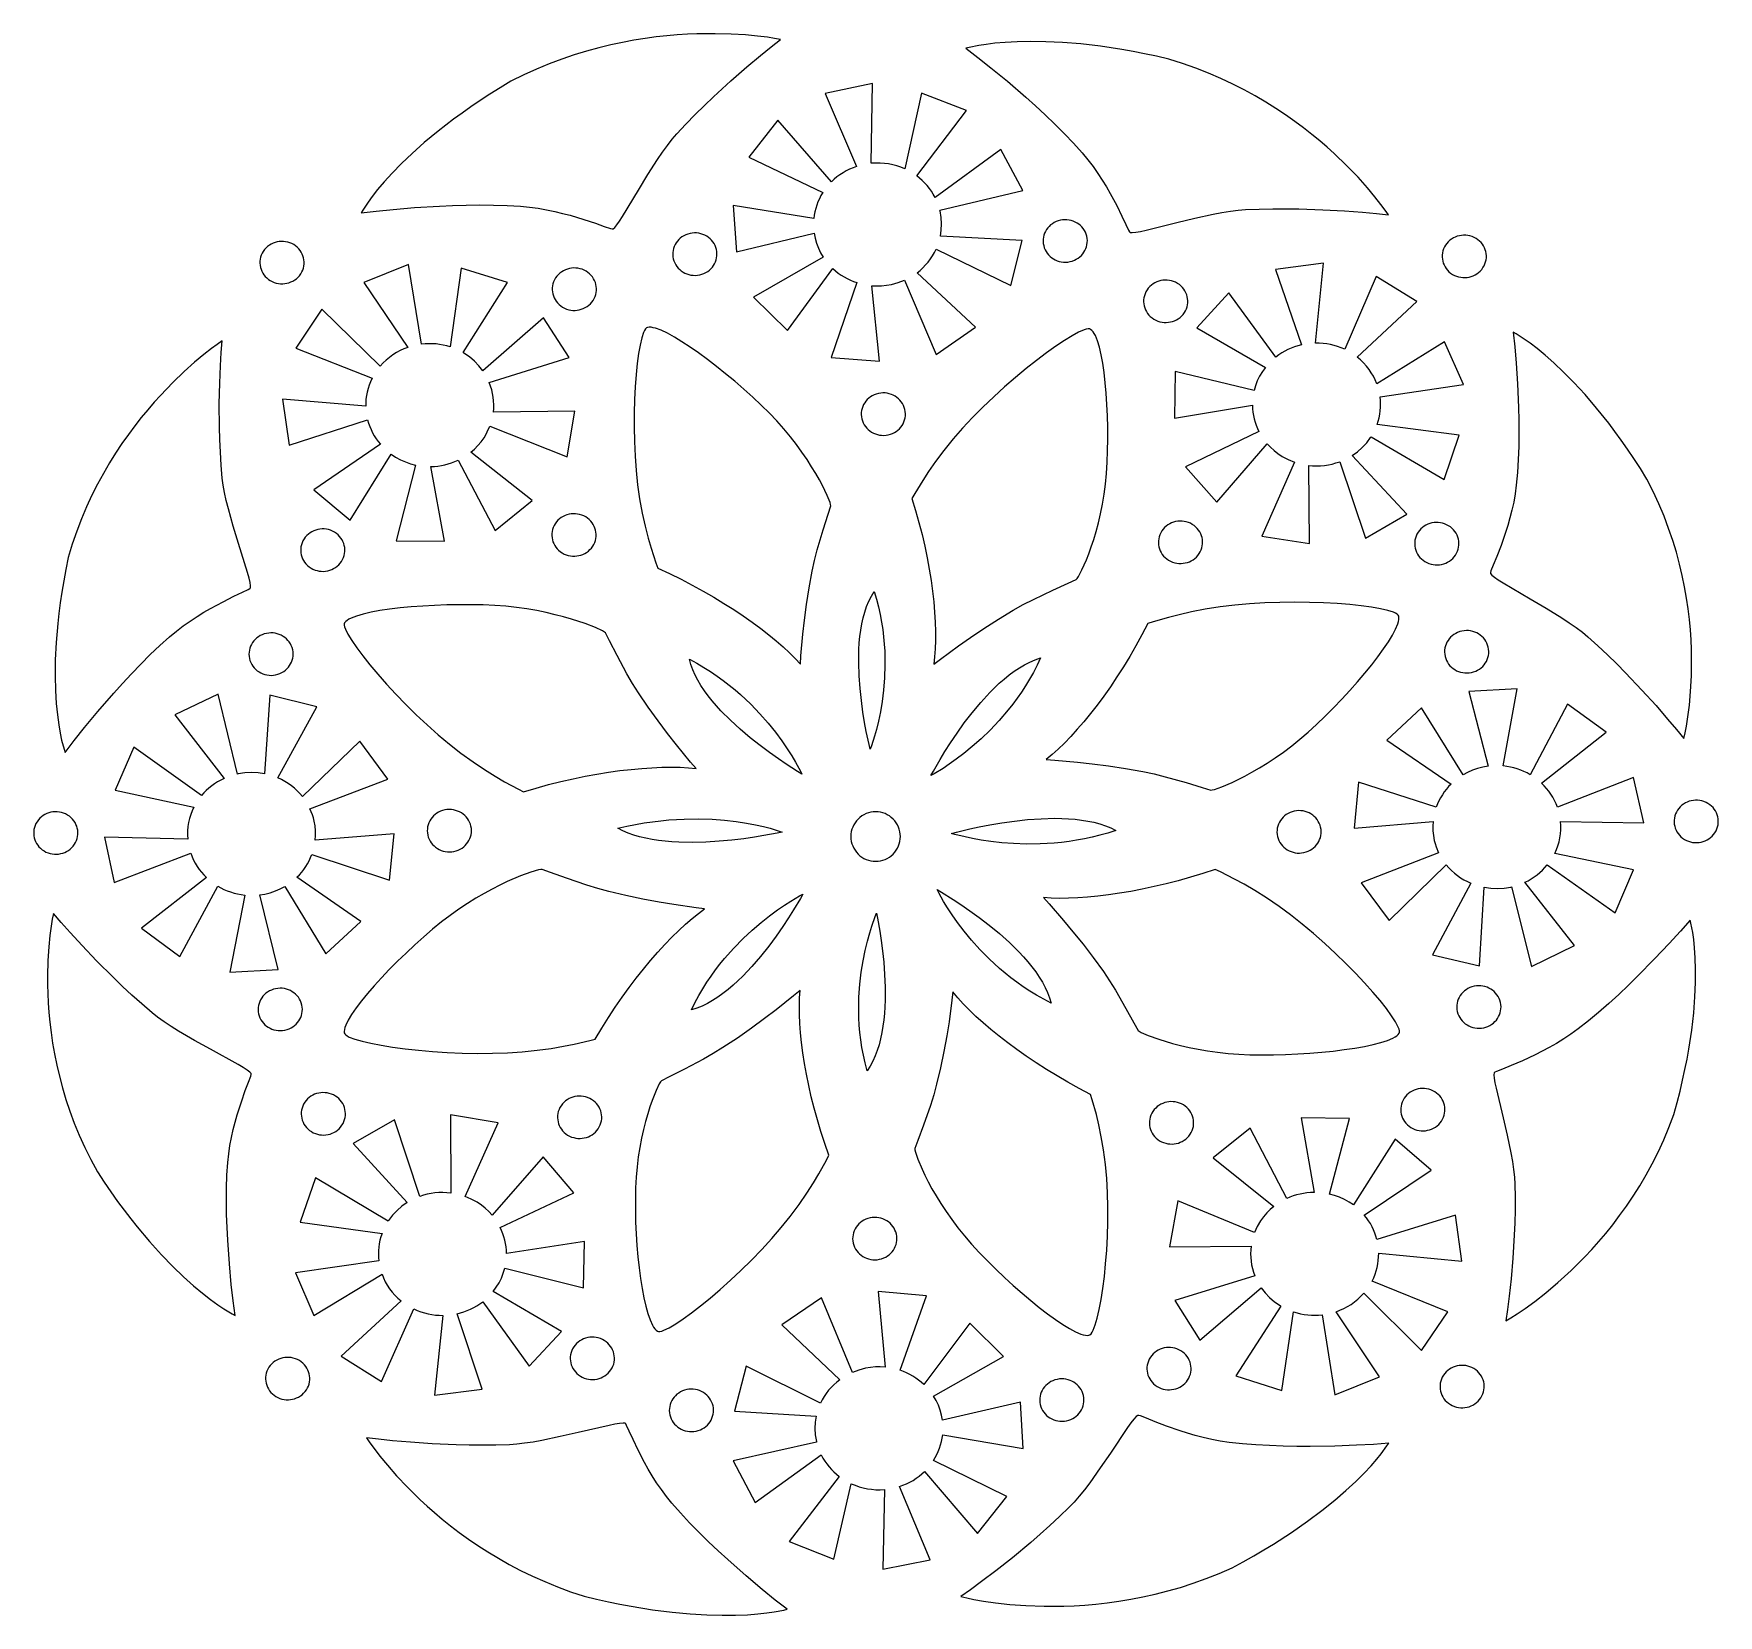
# Model space of a CAD drawing. Extents: x -266 to 266, y -250 to 250.
import ezdxf

# ---------------------------------------------------------------- set-up
doc = ezdxf.new("R2010")
doc.units = 0
doc.layers.add('LAYER_1', color=18, linetype='CONTINUOUS')

msp = doc.modelspace()

# ---------------------------------------------------------------- linework, layer by layer
at = {"layer": 'LAYER_1'}
for points in [[(-162.71, 193.34), (-157.93, 193.9), (-152.57, 194.45), (-145.78, 195.02), (-137.95, 195.51), (-133.77, 195.7), (-129.49, 195.82), (-125.16, 195.87), (-120.82, 195.83), (-116.53, 195.69), (-112.34, 195.44), (-109.53, 195.16), (-106.78, 194.79), (-104.1, 194.32), (-101.51, 193.79), (-99.02, 193.2), (-96.65, 192.58), (-92.33, 191.3), (-88.68, 190.09), (-85.84, 189.09), (-83.92, 188.44), (-83.36, 188.29), (-83.07, 188.27), (-82.56, 188.7), (-81.87, 189.53), (-81.03, 190.73), (-80.05, 192.25), (-75.03, 200.58), (-72.08, 205.44), (-69, 210.27), (-67.45, 212.55), (-65.91, 214.69), (-64.41, 216.63), (-62.94, 218.33), (-60.05, 221.42), (-57.14, 224.4), (-54.23, 227.28), (-51.36, 230.03), (-45.84, 235.1), (-40.81, 239.5), (-36.49, 243.12), (-33.12, 245.84), (-30.15, 248.15), (-32.04, 248.5), (-34.32, 248.85), (-37.4, 249.23), (-41.22, 249.59), (-45.73, 249.87), (-50.87, 250), (-56.57, 249.93), (-59.61, 249.8), (-62.78, 249.6), (-66.05, 249.32), (-69.43, 248.95), (-72.9, 248.49), (-76.47, 247.92), (-80.11, 247.24), (-83.83, 246.45), (-87.62, 245.53), (-91.46, 244.48), (-95.36, 243.29), (-99.3, 241.96), (-103.28, 240.46), (-107.28, 238.81), (-111.31, 236.99), (-115.35, 234.99), (-118.74, 232.93), (-121.98, 230.9), (-125.07, 228.88), (-128.01, 226.88), (-130.81, 224.91), (-133.46, 222.97), (-138.36, 219.2), (-142.73, 215.58), (-146.6, 212.14), (-149.98, 208.91), (-152.91, 205.91), (-155.4, 203.17), (-157.48, 200.71), (-159.18, 198.57), (-160.51, 196.75), (-162.19, 194.23)], [(28.42, 245.39), (32.18, 242.51), (36.33, 239.21), (41.51, 234.94), (47.34, 229.91), (50.4, 227.18), (53.48, 224.32), (56.55, 221.38), (59.55, 218.38), (62.44, 215.34), (65.18, 212.28), (66.94, 210.16), (68.58, 208.01), (70.1, 205.85), (71.51, 203.69), (72.82, 201.57), (74.01, 199.51), (76.07, 195.65), (77.72, 192.3), (78.96, 189.65), (79.81, 187.88), (80.1, 187.39), (80.29, 187.19), (80.96, 187.13), (82.06, 187.24), (83.54, 187.5), (85.36, 187.89), (95.08, 190.26), (100.76, 191.63), (106.52, 192.89), (109.3, 193.42), (111.97, 193.86), (114.47, 194.18), (116.76, 194.37), (121.08, 194.54), (125.34, 194.62), (129.52, 194.64), (133.58, 194.59), (141.21, 194.34), (148.01, 193.96), (153.72, 193.53), (158.11, 193.12), (161.91, 192.7), (160.85, 194.24), (159.52, 196.04), (157.65, 198.42), (155.25, 201.3), (152.3, 204.59), (148.81, 208.21), (144.78, 212.07), (142.55, 214.07), (140.19, 216.1), (137.7, 218.15), (135.06, 220.22), (132.29, 222.28), (129.37, 224.33), (126.32, 226.36), (123.13, 228.36), (119.8, 230.31), (116.33, 232.22), (112.72, 234.06), (108.97, 235.83), (105.08, 237.52), (101.05, 239.12), (96.88, 240.61), (92.57, 241.99), (88.66, 242.88), (84.88, 243.68), (81.22, 244.38), (77.68, 245.01), (70.95, 246.02), (64.71, 246.75), (58.96, 247.22), (53.7, 247.47), (48.92, 247.53), (44.64, 247.45), (40.86, 247.24), (37.57, 246.96), (34.78, 246.62), (32.5, 246.27), (29.44, 245.66)], [(46.43, 200.38), (39.45, 213.43), (18.66, 198.24), (18.11, 199.23), (17.51, 200.18), (16.86, 201.09), (16.16, 201.96), (15.41, 202.79), (14.61, 203.58), (13.78, 204.32), (12.9, 205.01), (28.57, 225.67), (14.41, 231.2), (9.07, 207.26), (7.85, 207.76), (6.59, 208.19), (5.3, 208.54), (3.98, 208.81), (2.64, 209), (1.28, 209.09), (-0.09, 209.1), (-1.48, 209.02), (-1.14, 234.23), (-16.07, 231.09), (-6.12, 208.05), (-7.25, 207.63), (-8.35, 207.16), (-9.41, 206.63), (-10.42, 206.04), (-11.4, 205.41), (-12.33, 204.72), (-13.21, 203.98), (-14.04, 203.2), (-30.97, 222.67), (-40.16, 210.94), (-16.82, 199.74), (-17.38, 198.8), (-17.88, 197.83), (-18.33, 196.83), (-18.72, 195.81), (-19.05, 194.77), (-19.32, 193.7), (-19.53, 192.63), (-19.67, 191.53), (-45.13, 195.69), (-44.13, 181.06), (-19.57, 186.97), (-19.27, 185.39), (-18.81, 183.78), (-18.22, 182.23), (-17.5, 180.76), (-16.67, 179.37), (-38.69, 166.66), (-27.98, 156.19), (-13.6, 175.74), (-12.77, 175.02), (-11.91, 174.34), (-11.01, 173.7), (-10.07, 173.12), (-9.1, 172.59), (-8.1, 172.11), (-7.08, 171.68), (-6.03, 171.3), (-14.17, 147.67), (1.06, 146.43), (-1.32, 170.33), (0.23, 170.26), (1.79, 170.29), (3.37, 170.45), (4.95, 170.73), (7.04, 171.3), (9.02, 172.07), (19.02, 148.6), (31.42, 157.18), (12.98, 174.41), (13.94, 175.18), (14.85, 176.01), (15.69, 176.88), (16.48, 177.8), (17.21, 178.77), (17.88, 179.77), (18.48, 180.82), (19.01, 181.89), (42.65, 170.38), (46.22, 184.64), (20.35, 185.95), (20.64, 187.91), (20.73, 189.91), (20.59, 191.93), (20.23, 193.97), (20.17, 194.22)], [(-58.77, 186.85), (-59.46, 186.66), (-60.11, 186.42), (-60.73, 186.11), (-61.3, 185.76), (-61.83, 185.35), (-62.32, 184.9), (-62.75, 184.41), (-63.14, 183.88), (-63.47, 183.32), (-63.74, 182.73), (-63.96, 182.12), (-64.11, 181.48), (-64.2, 180.83), (-64.22, 180.17), (-64.17, 179.5), (-64.05, 178.82), (-63.86, 178.17), (-63.6, 177.54), (-63.28, 176.95), (-62.91, 176.4), (-62.49, 175.89), (-62.02, 175.43), (-61.51, 175.01), (-60.96, 174.64), (-60.37, 174.32), (-59.76, 174.06), (-59.12, 173.85), (-58.46, 173.7), (-57.78, 173.62), (-57.09, 173.6), (-56.39, 173.65), (-55.69, 173.76), (-55, 173.95), (-54.35, 174.2), (-53.73, 174.5), (-53.16, 174.86), (-52.63, 175.26), (-52.15, 175.71), (-51.71, 176.2), (-51.32, 176.73), (-50.99, 177.29), (-50.72, 177.88), (-50.5, 178.49), (-50.35, 179.13), (-50.26, 179.78), (-50.24, 180.44), (-50.29, 181.11), (-50.41, 181.79), (-50.61, 182.44), (-50.86, 183.07), (-51.18, 183.66), (-51.55, 184.21), (-51.97, 184.72), (-52.44, 185.18), (-52.95, 185.6), (-53.5, 185.97), (-54.09, 186.29), (-54.7, 186.55), (-55.34, 186.76), (-56, 186.91), (-56.68, 186.99), (-57.37, 187.01), (-58.07, 186.96)], [(58.25, 191.01), (57.56, 190.83), (56.91, 190.58), (56.29, 190.28), (55.72, 189.92), (55.19, 189.52), (54.71, 189.07), (54.27, 188.58), (53.89, 188.05), (53.55, 187.49), (53.28, 186.9), (53.07, 186.29), (52.91, 185.65), (52.82, 185), (52.8, 184.34), (52.85, 183.67), (52.98, 182.99), (53.17, 182.33), (53.42, 181.71), (53.74, 181.12), (54.11, 180.57), (54.53, 180.06), (55, 179.59), (55.52, 179.18), (56.07, 178.81), (56.65, 178.49), (57.26, 178.23), (57.9, 178.02), (58.56, 177.87), (59.24, 177.79), (59.93, 177.77), (60.63, 177.82), (61.33, 177.93), (62.02, 178.12), (62.67, 178.36), (63.29, 178.67), (63.86, 179.02), (64.39, 179.43), (64.88, 179.88), (65.31, 180.37), (65.7, 180.9), (66.03, 181.46), (66.3, 182.05), (66.52, 182.66), (66.67, 183.3), (66.76, 183.95), (66.78, 184.61), (66.73, 185.28), (66.61, 185.95), (66.41, 186.61), (66.16, 187.24), (65.84, 187.83), (65.47, 188.38), (65.05, 188.89), (64.58, 189.35), (64.07, 189.77), (63.52, 190.14), (62.93, 190.46), (62.32, 190.72), (61.68, 190.93), (61.02, 191.07), (60.34, 191.16), (59.65, 191.18), (58.95, 191.13)], [(-193.6, 181.19), (-193.95, 180.6), (-194.23, 179.98), (-194.44, 179.35), (-194.58, 178.71), (-194.66, 178.06), (-194.67, 177.41), (-194.61, 176.77), (-194.49, 176.13), (-194.31, 175.51), (-194.07, 174.91), (-193.77, 174.33), (-193.41, 173.78), (-192.99, 173.26), (-192.52, 172.78), (-191.99, 172.34), (-191.4, 171.95), (-190.78, 171.61), (-190.14, 171.35), (-189.48, 171.15), (-188.81, 171.01), (-188.13, 170.94), (-187.46, 170.93), (-186.79, 170.98), (-186.13, 171.1), (-185.48, 171.27), (-184.85, 171.5), (-184.25, 171.79), (-183.68, 172.14), (-183.14, 172.54), (-182.63, 172.99), (-182.18, 173.5), (-181.77, 174.06), (-181.42, 174.66), (-181.14, 175.28), (-180.93, 175.91), (-180.79, 176.55), (-180.71, 177.2), (-180.7, 177.84), (-180.76, 178.49), (-180.88, 179.12), (-181.06, 179.74), (-181.3, 180.34), (-181.6, 180.92), (-181.96, 181.47), (-182.38, 181.99), (-182.85, 182.47), (-183.38, 182.91), (-183.97, 183.31), (-184.59, 183.64), (-185.23, 183.91), (-185.89, 184.11), (-186.56, 184.24), (-187.23, 184.32), (-187.91, 184.33), (-188.58, 184.27), (-189.24, 184.16), (-189.89, 183.99), (-190.51, 183.75), (-191.12, 183.47), (-191.69, 183.12), (-192.23, 182.72), (-192.74, 182.26), (-193.19, 181.75)], [(179.96, 183.16), (179.61, 182.57), (179.33, 181.95), (179.12, 181.32), (178.98, 180.67), (178.9, 180.03), (178.89, 179.38), (178.95, 178.74), (179.07, 178.1), (179.25, 177.48), (179.49, 176.88), (179.79, 176.3), (180.15, 175.75), (180.57, 175.23), (181.04, 174.75), (181.57, 174.31), (182.16, 173.92), (182.78, 173.58), (183.42, 173.32), (184.08, 173.11), (184.75, 172.98), (185.42, 172.91), (186.1, 172.9), (186.77, 172.95), (187.43, 173.06), (188.08, 173.24), (188.7, 173.47), (189.31, 173.76), (189.88, 174.1), (190.42, 174.51), (190.92, 174.96), (191.38, 175.47), (191.79, 176.03), (192.14, 176.63), (192.42, 177.24), (192.63, 177.88), (192.77, 178.52), (192.85, 179.16), (192.86, 179.81), (192.8, 180.46), (192.68, 181.09), (192.5, 181.71), (192.26, 182.31), (191.96, 182.89), (191.6, 183.44), (191.18, 183.96), (190.71, 184.44), (190.18, 184.88), (189.59, 185.28), (188.97, 185.61), (188.33, 185.88), (187.67, 186.08), (187, 186.21), (186.32, 186.29), (185.65, 186.29), (184.98, 186.24), (184.32, 186.13), (183.67, 185.96), (183.04, 185.72), (182.44, 185.43), (181.87, 185.09), (181.33, 184.69), (180.82, 184.23), (180.37, 183.72)], [(-116.48, 171.37), (-131.05, 175.83), (-134.5, 150.98), (-135.61, 151.31), (-136.74, 151.57), (-137.87, 151.77), (-139.01, 151.91), (-140.15, 151.98), (-141.3, 152), (-142.43, 151.95), (-143.56, 151.84), (-147.77, 177.08), (-161.84, 171.35), (-147.92, 150.83), (-149.16, 150.35), (-150.37, 149.8), (-151.54, 149.17), (-152.66, 148.46), (-153.75, 147.68), (-154.78, 146.82), (-155.75, 145.9), (-156.67, 144.9), (-175.05, 162.92), (-183.27, 150.55), (-159.23, 141.06), (-159.72, 139.99), (-160.15, 138.91), (-160.5, 137.82), (-160.79, 136.71), (-161, 135.6), (-161.15, 134.48), (-161.22, 133.36), (-161.24, 132.25), (-187.56, 134.48), (-185.39, 119.96), (-160.64, 127.92), (-160.34, 126.87), (-159.98, 125.85), (-159.56, 124.84), (-159.08, 123.85), (-158.54, 122.89), (-157.95, 121.96), (-157.3, 121.06), (-156.59, 120.19), (-177.63, 105.82), (-166.11, 96.17), (-153.15, 117.04), (-151.78, 116.13), (-150.26, 115.3), (-148.7, 114.61), (-147.11, 114.06), (-145.49, 113.64), (-151.65, 89.71), (-136.36, 89.6), (-140.65, 113.17), (-139.53, 113.22), (-138.42, 113.33), (-137.32, 113.5), (-136.22, 113.72), (-135.15, 114), (-134.09, 114.34), (-133.05, 114.74), (-132.03, 115.18), (-120.32, 92.98), (-108.65, 102.46), (-127.99, 117.7), (-126.84, 118.7), (-125.77, 119.79), (-124.77, 120.98), (-123.86, 122.25), (-123.3, 123.15), (-122.81, 124.08), (-121.97, 125.96), (-97.59, 116.2), (-95.18, 130.69), (-120.91, 130.3), (-120.8, 131.5), (-120.77, 132.7), (-120.82, 133.89), (-120.95, 135.08), (-121.14, 136.26), (-121.42, 137.42), (-121.76, 138.56), (-122.18, 139.69), (-97, 147.63), (-105.01, 160.12), (-124.24, 143.46), (-125.47, 145.04), (-126.89, 146.51), (-128.48, 147.84), (-130.24, 149.03), (-130.47, 149.17)], [(-101.23, 172.8), (-101.58, 172.2), (-101.86, 171.58), (-102.06, 170.95), (-102.21, 170.31), (-102.28, 169.66), (-102.29, 169.02), (-102.24, 168.37), (-102.12, 167.74), (-101.94, 167.12), (-101.7, 166.52), (-101.39, 165.94), (-101.03, 165.39), (-100.62, 164.87), (-100.14, 164.39), (-99.61, 163.95), (-99.03, 163.55), (-98.4, 163.22), (-97.76, 162.95), (-97.1, 162.75), (-96.43, 162.61), (-95.76, 162.54), (-95.08, 162.53), (-94.41, 162.59), (-93.75, 162.7), (-93.11, 162.87), (-92.48, 163.1), (-91.88, 163.39), (-91.3, 163.74), (-90.76, 164.14), (-90.26, 164.6), (-89.8, 165.1), (-89.39, 165.67), (-89.04, 166.26), (-88.76, 166.88), (-88.55, 167.51), (-88.41, 168.15), (-88.34, 168.8), (-88.33, 169.45), (-88.38, 170.09), (-88.5, 170.72), (-88.68, 171.35), (-88.92, 171.95), (-89.23, 172.53), (-89.59, 173.08), (-90, 173.6), (-90.48, 174.08), (-91.01, 174.52), (-91.59, 174.91), (-92.22, 175.24), (-92.86, 175.51), (-93.52, 175.71), (-94.19, 175.85), (-94.86, 175.92), (-95.53, 175.93), (-96.2, 175.88), (-96.87, 175.76), (-97.51, 175.59), (-98.14, 175.36), (-98.74, 175.07), (-99.32, 174.72), (-99.86, 174.32), (-100.36, 173.87), (-100.82, 173.36)], [(179.51, 109.09), (184.22, 123.04), (158.33, 126.46), (158.68, 127.53), (158.96, 128.6), (159.17, 129.69), (159.32, 130.78), (159.4, 131.88), (159.42, 132.97), (159.37, 134.06), (159.26, 135.15), (185.59, 139.08), (179.67, 152.6), (158.23, 139.34), (157.74, 140.53), (157.16, 141.69), (156.51, 142.81), (155.78, 143.89), (154.97, 144.94), (154.08, 145.93), (153.12, 146.87), (152.08, 147.75), (170.94, 165.31), (158.08, 173.25), (148.09, 150.22), (146.98, 150.7), (145.86, 151.12), (144.72, 151.46), (143.57, 151.74), (142.41, 151.95), (141.25, 152.09), (140.08, 152.17), (138.92, 152.19), (141.35, 177.43), (126.21, 175.41), (134.4, 151.63), (133.31, 151.35), (132.24, 151.01), (131.19, 150.61), (130.16, 150.15), (129.16, 149.64), (128.18, 149.08), (127.24, 148.46), (126.33, 147.78), (111.44, 168.03), (101.34, 157.02), (123.03, 144.49), (122.08, 143.18), (121.21, 141.73), (120.49, 140.23), (119.91, 138.71), (119.46, 137.16), (94.55, 143.16), (94.37, 128.49), (118.95, 132.51), (119, 131.44), (119.11, 130.37), (119.28, 129.31), (119.51, 128.26), (119.8, 127.23), (120.15, 126.21), (120.55, 125.21), (121.01, 124.23), (97.82, 113.09), (107.65, 101.86), (123.62, 120.35), (124.66, 119.24), (125.79, 118.21), (127.02, 117.25), (128.35, 116.37), (130.24, 115.35), (132.21, 114.54), (121.94, 91.18), (137.02, 88.81), (136.73, 113.5), (137.97, 113.39), (139.22, 113.36), (140.47, 113.4), (141.7, 113.52), (142.93, 113.7), (144.14, 113.96), (145.34, 114.28), (146.51, 114.68), (154.69, 90.49), (167.74, 98.12), (150.45, 116.64), (152.1, 117.82), (153.64, 119.17), (155.04, 120.69), (156.29, 122.38), (156.42, 122.59)], [(95.28, 171.06), (94.66, 171.4), (94.01, 171.67), (93.36, 171.87), (92.69, 172.01), (92.01, 172.08), (91.34, 172.1), (90.67, 172.05), (90.01, 171.94), (89.36, 171.76), (88.73, 171.54), (88.13, 171.25), (87.55, 170.91), (87.01, 170.51), (86.51, 170.05), (86.05, 169.55), (85.63, 168.99), (85.28, 168.39), (85, 167.77), (84.79, 167.14), (84.64, 166.5), (84.57, 165.86), (84.55, 165.21), (84.61, 164.57), (84.72, 163.93), (84.9, 163.31), (85.14, 162.71), (85.44, 162.13), (85.8, 161.57), (86.21, 161.05), (86.68, 160.57), (87.21, 160.13), (87.8, 159.73), (88.42, 159.4), (89.06, 159.13), (89.72, 158.92), (90.38, 158.78), (91.06, 158.71), (91.73, 158.7), (92.4, 158.75), (93.06, 158.86), (93.71, 159.03), (94.34, 159.26), (94.94, 159.55), (95.52, 159.89), (96.06, 160.29), (96.57, 160.74), (97.03, 161.25), (97.44, 161.81), (97.79, 162.4), (98.07, 163.02), (98.28, 163.65), (98.43, 164.29), (98.51, 164.94), (98.52, 165.59), (98.47, 166.23), (98.35, 166.86), (98.17, 167.48), (97.93, 168.09), (97.63, 168.67), (97.28, 169.22), (96.86, 169.74), (96.39, 170.22), (95.86, 170.67)], [(-23.9, 50.68), (-23.72, 53.31), (-23.12, 60.14), (-22.62, 64.63), (-21.97, 69.58), (-21.17, 74.79), (-20.19, 80.06), (-19.42, 83.45), (-18.54, 86.84), (-16.68, 93.17), (-15.1, 98.1), (-14.3, 100.71), (-14.33, 101.12), (-14.52, 101.81), (-15.39, 104.01), (-16.89, 107.12), (-17.88, 108.97), (-19.03, 110.97), (-20.33, 113.11), (-21.78, 115.36), (-23.39, 117.71), (-25.15, 120.12), (-27.06, 122.59), (-29.12, 125.07), (-31.32, 127.56), (-33.68, 130.02), (-36.26, 132.56), (-38.96, 135.1), (-41.76, 137.62), (-44.62, 140.1), (-47.52, 142.51), (-50.41, 144.83), (-53.27, 147.02), (-56.06, 149.07), (-58.75, 150.95), (-61.31, 152.63), (-63.71, 154.08), (-65.92, 155.29), (-67.9, 156.23), (-69.62, 156.86), (-70.38, 157.06), (-71.06, 157.17), (-71.65, 157.2), (-72.17, 157.14), (-72.49, 156.97), (-72.8, 156.65), (-73.11, 156.16), (-73.42, 155.52), (-74, 153.81), (-74.54, 151.58), (-75.03, 148.86), (-75.46, 145.73), (-75.83, 142.22), (-76.12, 138.4), (-76.32, 134.33), (-76.44, 130.04), (-76.45, 125.6), (-76.35, 121.06), (-76.14, 116.47), (-75.8, 111.89), (-75.32, 107.37), (-74.7, 102.97), (-73.87, 98.43), (-72.95, 94.26), (-71.99, 90.54), (-71.06, 87.32), (-69.56, 82.73), (-68.94, 81.07), (-65.23, 79.34), (-61.61, 77.54), (-58.06, 75.69), (-54.62, 73.8), (-51.28, 71.87), (-48.05, 69.91), (-44.94, 67.94), (-41.97, 65.95), (-39.13, 63.96), (-36.44, 61.98), (-33.91, 60.01), (-31.54, 58.06), (-29.35, 56.15), (-27.34, 54.28), (-25.52, 52.45)], [(18.25, 50.64), (20.4, 52.28), (26.07, 56.44), (29.86, 59.11), (34.11, 61.98), (38.67, 64.92), (43.39, 67.77), (46.52, 69.51), (49.73, 71.17), (55.86, 74.1), (60.73, 76.3), (63.28, 77.49), (63.57, 77.78), (63.98, 78.39), (65.09, 80.49), (66.47, 83.65), (67.23, 85.59), (68, 87.75), (68.78, 90.11), (69.53, 92.66), (70.26, 95.38), (70.94, 98.26), (71.55, 101.27), (72.08, 104.4), (72.51, 107.64), (72.83, 110.97), (73.05, 114.51), (73.19, 118.14), (73.25, 121.82), (73.23, 125.52), (73.14, 129.2), (72.98, 132.81), (72.75, 136.31), (72.45, 139.67), (72.08, 142.85), (71.65, 145.8), (71.16, 148.48), (70.61, 150.86), (70, 152.9), (69.33, 154.55), (68.97, 155.21), (68.6, 155.77), (68.22, 156.21), (67.82, 156.53), (67.48, 156.65), (67.02, 156.66), (66.44, 156.55), (65.74, 156.33), (64.03, 155.6), (61.94, 154.47), (59.52, 152.99), (56.81, 151.19), (53.87, 149.09), (50.73, 146.73), (47.44, 144.13), (44.06, 141.33), (40.63, 138.35), (37.2, 135.22), (33.8, 131.98), (30.5, 128.66), (27.34, 125.28), (24.37, 121.87), (21.42, 118.23), (18.83, 114.77), (16.61, 111.59), (14.75, 108.77), (12.23, 104.61), (11.36, 103.05), (12.52, 99.26), (13.58, 95.47), (14.54, 91.71), (15.4, 87.99), (16.16, 84.32), (16.82, 80.71), (17.39, 77.18), (17.86, 73.73), (18.24, 70.38), (18.52, 67.14), (18.7, 64.01), (18.8, 61.03), (18.8, 58.18), (18.71, 55.49), (18.52, 52.98)], [(201.35, 155.63), (201.82, 151.03), (202.25, 145.88), (202.68, 139.34), (203.01, 131.82), (203.1, 127.81), (203.12, 123.7), (203.07, 119.54), (202.92, 115.38), (202.67, 111.27), (202.31, 107.25), (201.95, 104.57), (201.49, 101.95), (200.94, 99.39), (200.32, 96.91), (199.65, 94.54), (198.94, 92.28), (197.5, 88.17), (196.16, 84.69), (195.05, 81.99), (194.32, 80.17), (194.15, 79.63), (194.13, 79.36), (194.56, 78.86), (195.41, 78.18), (196.64, 77.34), (198.2, 76.37), (206.75, 71.35), (211.75, 68.4), (216.7, 65.33), (219.05, 63.78), (221.24, 62.26), (223.22, 60.76), (224.96, 59.32), (228.1, 56.47), (231.14, 53.6), (234.06, 50.75), (236.86, 47.92), (242.01, 42.51), (246.47, 37.57), (250.13, 33.34), (252.89, 30.05), (255.23, 27.14), (255.64, 28.95), (256.06, 31.12), (256.53, 34.06), (257, 37.72), (257.39, 42.04), (257.66, 46.97), (257.72, 49.64), (257.72, 52.44), (257.67, 55.36), (257.53, 58.4), (257.32, 61.55), (257.02, 64.8), (256.62, 68.14), (256.11, 71.57), (255.5, 75.09), (254.76, 78.68), (253.9, 82.33), (252.9, 86.04), (251.75, 89.81), (250.46, 93.62), (249, 97.47), (247.37, 101.36), (245.57, 105.26), (243.59, 109.19), (241.53, 112.49), (239.48, 115.65), (237.46, 118.66), (235.45, 121.53), (233.47, 124.26), (231.51, 126.85), (227.69, 131.64), (224.03, 135.92), (220.54, 139.71), (217.26, 143.04), (214.21, 145.92), (211.41, 148.38), (208.9, 150.43), (206.71, 152.11), (204.85, 153.44), (202.26, 155.11)], [(-256.24, 22.8), (-253.38, 26.52), (-250.11, 30.63), (-245.87, 35.76), (-240.86, 41.55), (-238.13, 44.59), (-235.28, 47.65), (-232.33, 50.71), (-229.32, 53.71), (-226.27, 56.6), (-223.19, 59.35), (-221.06, 61.11), (-218.88, 62.77), (-216.69, 64.31), (-214.5, 65.75), (-212.35, 67.08), (-210.24, 68.31), (-206.31, 70.44), (-202.88, 72.15), (-200.17, 73.45), (-198.36, 74.33), (-197.86, 74.62), (-197.66, 74.81), (-197.62, 75.46), (-197.78, 76.51), (-198.11, 77.92), (-198.59, 79.65), (-201.44, 88.87), (-203.09, 94.27), (-204.63, 99.74), (-205.29, 102.39), (-205.85, 104.93), (-206.28, 107.32), (-206.57, 109.5), (-206.91, 113.64), (-207.17, 117.72), (-207.35, 121.72), (-207.45, 125.61), (-207.5, 132.95), (-207.37, 139.48), (-207.14, 144.97), (-206.88, 149.19), (-206.59, 152.85), (-208.16, 151.77), (-209.98, 150.43), (-212.39, 148.55), (-215.29, 146.13), (-218.6, 143.17), (-222.23, 139.69), (-226.1, 135.67), (-228.1, 133.46), (-230.12, 131.11), (-232.16, 128.64), (-234.2, 126.03), (-236.24, 123.29), (-238.26, 120.42), (-240.25, 117.41), (-242.21, 114.28), (-244.12, 111.01), (-245.97, 107.61), (-247.75, 104.07), (-249.44, 100.41), (-251.05, 96.61), (-252.55, 92.68), (-253.94, 88.62), (-255.21, 84.43), (-255.98, 80.66), (-256.66, 77), (-257.26, 73.46), (-257.77, 70.04), (-258.2, 66.74), (-258.56, 63.55), (-259.07, 57.54), (-259.33, 52.01), (-259.39, 46.95), (-259.27, 42.37), (-259.01, 38.27), (-258.65, 34.65), (-258.22, 31.51), (-257.76, 28.86), (-257.31, 26.68), (-256.55, 23.77)], [(0.78, 136.27), (0.09, 136.08), (-0.56, 135.84), (-1.18, 135.53), (-1.75, 135.18), (-2.28, 134.77), (-2.76, 134.32), (-3.2, 133.83), (-3.58, 133.3), (-3.92, 132.74), (-4.19, 132.15), (-4.4, 131.54), (-4.56, 130.9), (-4.65, 130.25), (-4.67, 129.59), (-4.62, 128.92), (-4.5, 128.25), (-4.3, 127.59), (-4.05, 126.96), (-3.73, 126.37), (-3.36, 125.82), (-2.94, 125.31), (-2.47, 124.85), (-1.95, 124.43), (-1.4, 124.06), (-0.82, 123.74), (-0.21, 123.48), (0.43, 123.27), (1.09, 123.13), (1.77, 123.04), (2.46, 123.02), (3.16, 123.07), (3.86, 123.19), (4.55, 123.37), (5.2, 123.62), (5.82, 123.92), (6.39, 124.28), (6.92, 124.68), (7.41, 125.13), (7.84, 125.62), (8.23, 126.15), (8.56, 126.71), (8.83, 127.3), (9.05, 127.91), (9.2, 128.55), (9.29, 129.2), (9.31, 129.86), (9.26, 130.53), (9.14, 131.21), (8.95, 131.87), (8.69, 132.49), (8.37, 133.08), (8, 133.63), (7.58, 134.14), (7.11, 134.61), (6.6, 135.02), (6.05, 135.39), (5.46, 135.71), (4.85, 135.97), (4.21, 136.18), (3.55, 136.33), (2.87, 136.41), (2.18, 136.43), (1.48, 136.38)], [(-101.35, 95.09), (-101.7, 94.49), (-101.98, 93.88), (-102.19, 93.25), (-102.33, 92.6), (-102.41, 91.96), (-102.42, 91.31), (-102.36, 90.67), (-102.24, 90.03), (-102.06, 89.41), (-101.82, 88.81), (-101.52, 88.23), (-101.16, 87.68), (-100.74, 87.16), (-100.27, 86.68), (-99.74, 86.24), (-99.15, 85.85), (-98.53, 85.51), (-97.88, 85.25), (-97.23, 85.04), (-96.56, 84.91), (-95.88, 84.84), (-95.21, 84.83), (-94.54, 84.88), (-93.88, 84.99), (-93.23, 85.17), (-92.6, 85.4), (-92, 85.69), (-91.43, 86.03), (-90.89, 86.44), (-90.38, 86.89), (-89.93, 87.4), (-89.52, 87.96), (-89.17, 88.56), (-88.89, 89.17), (-88.68, 89.81), (-88.54, 90.45), (-88.46, 91.09), (-88.45, 91.74), (-88.51, 92.38), (-88.63, 93.02), (-88.81, 93.64), (-89.05, 94.24), (-89.35, 94.82), (-89.71, 95.37), (-90.13, 95.89), (-90.6, 96.37), (-91.13, 96.81), (-91.72, 97.21), (-92.34, 97.54), (-92.98, 97.81), (-93.64, 98.01), (-94.31, 98.14), (-94.98, 98.22), (-95.66, 98.22), (-96.33, 98.17), (-96.99, 98.06), (-97.64, 97.89), (-98.26, 97.65), (-98.87, 97.36), (-99.44, 97.02), (-99.98, 96.62), (-100.48, 96.16), (-100.94, 95.65)], [(99.95, 94.88), (99.33, 95.22), (98.69, 95.49), (98.03, 95.69), (97.36, 95.83), (96.69, 95.91), (96.01, 95.92), (95.34, 95.87), (94.68, 95.76), (94.03, 95.59), (93.41, 95.36), (92.8, 95.07), (92.23, 94.73), (91.68, 94.33), (91.18, 93.87), (90.72, 93.37), (90.31, 92.81), (89.96, 92.21), (89.67, 91.6), (89.46, 90.96), (89.32, 90.32), (89.24, 89.68), (89.23, 89.03), (89.28, 88.39), (89.39, 87.75), (89.57, 87.13), (89.81, 86.53), (90.11, 85.95), (90.47, 85.39), (90.88, 84.87), (91.36, 84.39), (91.89, 83.95), (92.47, 83.55), (93.09, 83.22), (93.73, 82.95), (94.39, 82.74), (95.06, 82.61), (95.73, 82.53), (96.41, 82.52), (97.08, 82.57), (97.74, 82.68), (98.38, 82.85), (99.01, 83.08), (99.62, 83.37), (100.19, 83.71), (100.74, 84.11), (101.24, 84.56), (101.7, 85.07), (102.11, 85.63), (102.46, 86.22), (102.74, 86.84), (102.96, 87.47), (103.1, 88.11), (103.18, 88.76), (103.19, 89.41), (103.14, 90.05), (103.02, 90.68), (102.85, 91.3), (102.61, 91.91), (102.31, 92.49), (101.95, 93.04), (101.53, 93.56), (101.06, 94.04), (100.53, 94.49)], [(-180.73, 90.3), (-181.07, 89.7), (-181.35, 89.08), (-181.56, 88.45), (-181.7, 87.81), (-181.78, 87.16), (-181.79, 86.51), (-181.73, 85.87), (-181.62, 85.24), (-181.44, 84.62), (-181.19, 84.01), (-180.89, 83.43), (-180.53, 82.88), (-180.11, 82.36), (-179.64, 81.88), (-179.11, 81.44), (-178.52, 81.05), (-177.9, 80.72), (-177.26, 80.45), (-176.6, 80.25), (-175.93, 80.11), (-175.26, 80.04), (-174.58, 80.03), (-173.91, 80.08), (-173.25, 80.2), (-172.61, 80.37), (-171.98, 80.6), (-171.37, 80.89), (-170.8, 81.24), (-170.26, 81.64), (-169.76, 82.09), (-169.3, 82.6), (-168.89, 83.16), (-168.54, 83.76), (-168.26, 84.38), (-168.05, 85.01), (-167.91, 85.65), (-167.84, 86.3), (-167.83, 86.95), (-167.88, 87.59), (-168, 88.22), (-168.18, 88.84), (-168.42, 89.44), (-168.72, 90.02), (-169.08, 90.57), (-169.5, 91.09), (-169.98, 91.58), (-170.51, 92.01), (-171.09, 92.41), (-171.71, 92.74), (-172.36, 93.01), (-173.02, 93.21), (-173.68, 93.35), (-174.36, 93.42), (-175.03, 93.43), (-175.7, 93.38), (-176.36, 93.26), (-177.01, 93.09), (-177.64, 92.86), (-178.24, 92.57), (-178.82, 92.22), (-179.36, 91.82), (-179.86, 91.37), (-180.32, 90.86)], [(180.93, 94.44), (180.31, 94.78), (179.67, 95.05), (179.01, 95.25), (178.34, 95.39), (177.67, 95.47), (176.99, 95.48), (176.32, 95.43), (175.66, 95.32), (175.02, 95.15), (174.39, 94.92), (173.78, 94.63), (173.21, 94.29), (172.66, 93.89), (172.16, 93.43), (171.7, 92.93), (171.29, 92.37), (170.94, 91.77), (170.66, 91.16), (170.44, 90.52), (170.3, 89.88), (170.22, 89.24), (170.21, 88.59), (170.26, 87.95), (170.38, 87.31), (170.55, 86.69), (170.79, 86.09), (171.09, 85.51), (171.45, 84.95), (171.87, 84.43), (172.34, 83.95), (172.87, 83.51), (173.45, 83.11), (174.07, 82.78), (174.71, 82.51), (175.37, 82.3), (176.04, 82.16), (176.71, 82.09), (177.39, 82.08), (178.06, 82.13), (178.72, 82.24), (179.37, 82.41), (180, 82.64), (180.6, 82.93), (181.18, 83.27), (181.72, 83.67), (182.22, 84.12), (182.68, 84.63), (183.1, 85.19), (183.45, 85.78), (183.73, 86.4), (183.94, 87.03), (184.08, 87.67), (184.16, 88.32), (184.17, 88.97), (184.12, 89.61), (184.01, 90.24), (183.83, 90.87), (183.59, 91.47), (183.29, 92.05), (182.93, 92.6), (182.52, 93.12), (182.04, 93.61), (181.52, 94.05)], [(-56.83, 17.72), (-58.57, 19.75), (-62.99, 25.14), (-65.83, 28.74), (-68.88, 32.78), (-72.01, 37.11), (-75.04, 41.6), (-76.9, 44.58), (-78.68, 47.63), (-81.82, 53.47), (-84.18, 58.11), (-85.46, 60.54), (-85.76, 60.81), (-86.4, 61.2), (-88.6, 62.23), (-91.92, 63.52), (-96.21, 64.92), (-98.69, 65.63), (-101.35, 66.33), (-104.2, 66.99), (-107.2, 67.6), (-110.35, 68.14), (-113.62, 68.6), (-117, 68.97), (-120.48, 69.23), (-124.17, 69.39), (-127.95, 69.47), (-131.79, 69.47), (-135.65, 69.41), (-139.48, 69.27), (-143.24, 69.06), (-146.89, 68.79), (-150.38, 68.46), (-153.69, 68.06), (-156.75, 67.61), (-159.54, 67.09), (-162.02, 66.53), (-164.13, 65.91), (-165.84, 65.25), (-166.53, 64.9), (-167.11, 64.54), (-167.56, 64.16), (-167.89, 63.78), (-168.01, 63.45), (-168.01, 63), (-167.89, 62.45), (-167.65, 61.78), (-166.86, 60.15), (-165.66, 58.17), (-164.08, 55.86), (-162.17, 53.29), (-159.94, 50.49), (-157.43, 47.52), (-154.68, 44.4), (-151.71, 41.2), (-148.55, 37.95), (-145.25, 34.7), (-141.82, 31.49), (-138.31, 28.37), (-134.74, 25.38), (-131.15, 22.58), (-127.32, 19.81), (-123.68, 17.37), (-120.32, 15.28), (-117.36, 13.54), (-112.99, 11.17), (-111.36, 10.37), (-107.42, 11.53), (-103.49, 12.6), (-99.58, 13.57), (-95.72, 14.45), (-91.91, 15.23), (-88.16, 15.92), (-84.48, 16.52), (-80.89, 17.02), (-77.41, 17.42), (-74.03, 17.74), (-70.78, 17.96), (-67.67, 18.1), (-64.7, 18.14), (-61.9, 18.09), (-59.27, 17.95)], [(-1.82, 23.79), (-2.19, 25.31), (-3.07, 29.44), (-3.59, 32.29), (-4.12, 35.55), (-4.62, 39.15), (-5.03, 43.01), (-5.32, 47.05), (-5.46, 51.18), (-5.39, 55.34), (-5.27, 57.4), (-5.08, 59.43), (-4.81, 61.43), (-4.48, 63.39), (-4.06, 65.29), (-3.55, 67.13), (-2.96, 68.89), (-2.26, 70.57), (-1.47, 72.16), (-0.56, 73.64), (0.17, 71.19), (0.79, 68.77), (1.33, 66.36), (1.77, 63.98), (2.13, 61.63), (2.41, 59.32), (2.61, 57.04), (2.75, 54.81), (2.82, 52.62), (2.83, 50.48), (2.69, 46.37), (2.38, 42.5), (1.92, 38.9), (1.37, 35.61), (0.77, 32.66), (0.14, 30.08), (-0.46, 27.9), (-1.43, 24.86)], [(53.77, 20.58), (56.51, 20.38), (63.62, 19.73), (68.29, 19.21), (73.45, 18.55), (78.87, 17.72), (84.35, 16.73), (87.88, 15.97), (91.41, 15.09), (97.98, 13.24), (103.1, 11.67), (105.82, 10.88), (106.24, 10.91), (106.97, 11.09), (109.27, 11.9), (112.52, 13.31), (116.55, 15.32), (118.79, 16.55), (121.16, 17.92), (123.62, 19.44), (126.15, 21.1), (128.74, 22.91), (131.35, 24.86), (133.96, 26.96), (136.55, 29.19), (139.22, 31.64), (141.89, 34.21), (144.55, 36.88), (147.16, 39.6), (149.7, 42.35), (152.14, 45.1), (154.46, 47.82), (156.62, 50.48), (158.6, 53.05), (160.37, 55.49), (161.92, 57.78), (163.2, 59.89), (164.19, 61.78), (164.87, 63.42), (165.08, 64.15), (165.21, 64.8), (165.24, 65.37), (165.18, 65.86), (165.01, 66.17), (164.67, 66.48), (164.17, 66.78), (163.51, 67.08), (161.73, 67.65), (159.41, 68.19), (156.58, 68.69), (153.32, 69.13), (149.67, 69.52), (145.7, 69.83), (141.45, 70.07), (136.98, 70.22), (132.35, 70.28), (127.62, 70.23), (122.84, 70.06), (118.06, 69.78), (113.34, 69.37), (108.75, 68.81), (104.01, 68.06), (99.66, 67.22), (95.77, 66.33), (92.41, 65.48), (87.61, 64.08), (85.88, 63.5), (84.03, 59.96), (82.13, 56.5), (80.17, 53.11), (78.16, 49.83), (76.12, 46.64), (74.05, 43.56), (71.96, 40.6), (69.86, 37.76), (67.76, 35.06), (65.66, 32.5), (63.59, 30.09), (61.54, 27.84), (59.52, 25.75), (57.55, 23.84), (55.63, 22.12)], [(-197.98, 52.46), (-197.8, 51.8), (-197.55, 51.17), (-197.24, 50.58), (-196.88, 50.02), (-196.46, 49.51), (-196, 49.04), (-195.49, 48.61), (-194.95, 48.24), (-194.37, 47.91), (-193.76, 47.64), (-193.12, 47.43), (-192.46, 47.27), (-191.78, 47.18), (-191.09, 47.15), (-190.39, 47.19), (-189.69, 47.3), (-189, 47.48), (-188.34, 47.72), (-187.73, 48.01), (-187.15, 48.36), (-186.61, 48.76), (-186.12, 49.21), (-185.68, 49.69), (-185.29, 50.22), (-184.95, 50.77), (-184.67, 51.36), (-184.44, 51.97), (-184.28, 52.6), (-184.19, 53.25), (-184.16, 53.91), (-184.2, 54.58), (-184.31, 55.26), (-184.5, 55.92), (-184.74, 56.55), (-185.05, 57.14), (-185.42, 57.7), (-185.83, 58.21), (-186.3, 58.68), (-186.8, 59.11), (-187.35, 59.48), (-187.93, 59.81), (-188.54, 60.08), (-189.18, 60.29), (-189.83, 60.45), (-190.51, 60.54), (-191.2, 60.57), (-191.9, 60.53), (-192.61, 60.42), (-193.3, 60.24), (-193.95, 60), (-194.57, 59.71), (-195.15, 59.36), (-195.68, 58.96), (-196.17, 58.51), (-196.62, 58.03), (-197.01, 57.51), (-197.35, 56.95), (-197.63, 56.36), (-197.85, 55.75), (-198.01, 55.12), (-198.11, 54.47), (-198.14, 53.81), (-198.1, 53.14)], [(193.46, 56.06), (193.27, 56.72), (193.02, 57.35), (192.7, 57.94), (192.34, 58.49), (191.92, 59), (191.45, 59.47), (190.94, 59.89), (190.39, 60.26), (189.81, 60.58), (189.19, 60.84), (188.55, 61.05), (187.89, 61.2), (187.22, 61.29), (186.53, 61.31), (185.83, 61.27), (185.12, 61.15), (184.44, 60.97), (183.78, 60.73), (183.17, 60.43), (182.59, 60.07), (182.06, 59.67), (181.57, 59.22), (181.13, 58.73), (180.75, 58.2), (180.41, 57.65), (180.14, 57.06), (179.92, 56.44), (179.76, 55.81), (179.67, 55.16), (179.65, 54.5), (179.7, 53.83), (179.82, 53.15), (180.01, 52.49), (180.26, 51.86), (180.57, 51.27), (180.94, 50.72), (181.36, 50.21), (181.83, 49.74), (182.34, 49.32), (182.89, 48.95), (183.47, 48.63), (184.08, 48.37), (184.72, 48.16), (185.38, 48.01), (186.06, 47.92), (186.75, 47.9), (187.45, 47.94), (188.15, 48.06), (188.84, 48.24), (189.49, 48.48), (190.11, 48.79), (190.69, 49.14), (191.22, 49.54), (191.7, 49.99), (192.14, 50.48), (192.53, 51.01), (192.86, 51.57), (193.14, 52.15), (193.36, 52.77), (193.51, 53.4), (193.6, 54.05), (193.63, 54.71), (193.58, 55.38)], [(-23.39, 15.88), (-24.76, 16.72), (-28.41, 19.07), (-30.86, 20.74), (-33.63, 22.71), (-36.61, 24.94), (-39.73, 27.41), (-42.89, 30.09), (-46.01, 32.94), (-49, 35.95), (-50.42, 37.5), (-51.78, 39.08), (-53.05, 40.68), (-54.24, 42.3), (-55.34, 43.93), (-56.32, 45.58), (-57.19, 47.24), (-57.92, 48.91), (-58.51, 50.57), (-58.95, 52.24), (-56.64, 50.98), (-54.42, 49.68), (-52.28, 48.32), (-50.23, 46.93), (-48.25, 45.5), (-46.36, 44.04), (-44.55, 42.55), (-42.82, 41.05), (-39.6, 38.02), (-36.68, 35), (-34.08, 32.03), (-31.77, 29.17), (-29.76, 26.46), (-28.03, 23.95), (-26.59, 21.69), (-25.42, 19.73), (-23.89, 16.91)], [(17.37, 15.47), (18.12, 16.85), (20.24, 20.54), (21.76, 23.04), (23.56, 25.85), (25.62, 28.9), (27.91, 32.1), (30.41, 35.35), (33.11, 38.58), (35.97, 41.7), (37.45, 43.2), (38.97, 44.63), (40.52, 45.99), (42.1, 47.27), (43.7, 48.46), (45.33, 49.54), (46.97, 50.51), (48.64, 51.36), (50.31, 52.07), (52, 52.64), (50.91, 50.32), (49.74, 48.08), (48.53, 45.92), (47.26, 43.83), (45.94, 41.82), (44.59, 39.89), (43.21, 38.02), (41.8, 36.24), (38.94, 32.89), (36.06, 29.85), (33.2, 27.09), (30.43, 24.64), (27.79, 22.48), (25.34, 20.61), (23.12, 19.03), (21.18, 17.74), (18.39, 16.03)], [(207.14, -44.94), (220.76, -38.29), (205.02, -18.28), (206.05, -17.77), (207.04, -17.19), (208, -16.57), (208.91, -15.9), (209.77, -15.19), (210.59, -14.43), (211.37, -13.63), (212.09, -12.78), (233.57, -27.91), (239.38, -14.34), (214.45, -9.12), (214.99, -7.95), (215.44, -6.75), (215.81, -5.51), (216.09, -4.25), (216.29, -2.96), (216.4, -1.66), (216.41, -0.34), (216.33, 0.99), (242.61, 0.56), (239.4, 14.9), (215.34, 5.45), (214.92, 6.54), (214.43, 7.59), (213.88, 8.61), (213.27, 9.59), (212.61, 10.52), (211.89, 11.42), (211.13, 12.27), (210.32, 13.07), (230.68, 29.23), (218.5, 38.09), (206.72, 15.75), (205.75, 16.29), (204.74, 16.78), (203.7, 17.21), (202.64, 17.59), (201.55, 17.91), (200.45, 18.17), (199.32, 18.38), (198.18, 18.52), (202.63, 42.93), (187.37, 42.03), (193.43, 18.44), (191.78, 18.16), (190.1, 17.73), (188.49, 17.17), (186.95, 16.49), (185.49, 15.69), (172.35, 36.87), (161.39, 26.64), (181.7, 12.76), (180.94, 11.97), (180.23, 11.14), (179.57, 10.28), (178.96, 9.38), (178.4, 8.46), (177.89, 7.5), (177.44, 6.52), (177.04, 5.52), (152.45, 13.42), (151.09, -1.19), (176.02, 1), (175.93, -0.48), (175.96, -1.98), (176.12, -3.5), (176.41, -5.02), (176.67, -6.04), (176.99, -7.03), (177.78, -8.93), (153.28, -18.43), (162.18, -30.36), (180.2, -12.74), (181.01, -13.66), (181.86, -14.53), (182.77, -15.35), (183.73, -16.11), (184.73, -16.82), (185.78, -17.46), (186.86, -18.04), (187.98, -18.56), (175.88, -41.19), (190.73, -44.68), (192.2, -19.85), (194.24, -20.15), (196.33, -20.23), (198.44, -20.11), (200.56, -19.77), (200.82, -19.72)], [(-207.89, 41.24), (-221.57, 34.7), (-206, 14.57), (-207.04, 14.06), (-208.04, 13.49), (-209, 12.88), (-209.91, 12.21), (-210.79, 11.5), (-211.61, 10.75), (-212.39, 9.96), (-213.13, 9.12), (-234.47, 24.41), (-240.4, 10.9), (-215.52, 5.48), (-216.06, 4.31), (-216.52, 3.11), (-216.9, 1.87), (-217.2, 0.61), (-217.41, -0.67), (-217.53, -1.97), (-217.55, -3.29), (-217.48, -4.62), (-243.75, -3.98), (-240.67, -18.35), (-216.53, -9.08), (-216.11, -10.18), (-215.63, -11.24), (-215.09, -12.26), (-214.5, -13.24), (-213.84, -14.18), (-213.13, -15.08), (-212.38, -15.94), (-211.57, -16.75), (-232.07, -32.74), (-219.97, -41.71), (-208, -19.45), (-207.03, -20), (-206.02, -20.5), (-204.99, -20.94), (-203.93, -21.33), (-202.85, -21.66), (-201.75, -21.93), (-200.62, -22.14), (-199.48, -22.29), (-204.14, -46.66), (-188.87, -45.89), (-194.73, -22.25), (-193.08, -21.98), (-191.4, -21.56), (-189.78, -21.01), (-188.24, -20.35), (-186.77, -19.56), (-173.81, -40.84), (-162.76, -30.7), (-182.95, -16.66), (-182.19, -15.88), (-181.47, -15.06), (-180.8, -14.2), (-180.18, -13.31), (-179.61, -12.39), (-179.1, -11.44), (-178.64, -10.46), (-178.23, -9.46), (-153.71, -17.56), (-152.22, -2.96), (-177.17, -4.95), (-177.07, -3.47), (-177.09, -1.96), (-177.23, -0.45), (-177.51, 1.07), (-177.76, 2.09), (-178.07, 3.09), (-178.85, 5), (-154.27, 14.3), (-163.06, 26.3), (-181.24, 8.82), (-182.03, 9.75), (-182.88, 10.63), (-183.78, 11.46), (-184.73, 12.22), (-185.73, 12.94), (-186.77, 13.59), (-187.85, 14.18), (-188.96, 14.7), (-176.67, 37.24), (-191.49, 40.84), (-193.18, 16.03), (-195.21, 16.34), (-197.29, 16.45), (-199.4, 16.34), (-201.53, 16.02), (-201.79, 15.96)], [(253.25, 4.54), (252.9, 3.94), (252.62, 3.32), (252.41, 2.69), (252.27, 2.05), (252.19, 1.4), (252.18, 0.76), (252.24, 0.11), (252.36, -0.52), (252.54, -1.14), (252.78, -1.74), (253.08, -2.32), (253.44, -2.87), (253.86, -3.39), (254.33, -3.87), (254.86, -4.31), (255.45, -4.71), (256.07, -5.04), (256.72, -5.31), (257.37, -5.51), (258.04, -5.65), (258.72, -5.72), (259.39, -5.73), (260.06, -5.67), (260.72, -5.56), (261.37, -5.39), (262, -5.16), (262.6, -4.87), (263.17, -4.52), (263.71, -4.12), (264.22, -3.66), (264.67, -3.16), (265.08, -2.59), (265.43, -2), (265.71, -1.38), (265.92, -0.75), (266.06, -0.11), (266.14, 0.54), (266.15, 1.19), (266.09, 1.83), (265.97, 2.46), (265.79, 3.08), (265.55, 3.69), (265.25, 4.27), (264.89, 4.82), (264.47, 5.34), (264, 5.82), (263.47, 6.26), (262.88, 6.65), (262.26, 6.98), (261.62, 7.25), (260.96, 7.45), (260.29, 7.59), (259.62, 7.66), (258.94, 7.67), (258.27, 7.62), (257.61, 7.5), (256.96, 7.33), (256.34, 7.1), (255.73, 6.81), (255.16, 6.46), (254.62, 6.06), (254.12, 5.61), (253.66, 5.1)], [(-265.08, 0.88), (-265.43, 0.28), (-265.71, -0.33), (-265.92, -0.97), (-266.06, -1.61), (-266.14, -2.25), (-266.15, -2.9), (-266.09, -3.54), (-265.97, -4.18), (-265.79, -4.8), (-265.55, -5.4), (-265.25, -5.98), (-264.89, -6.53), (-264.47, -7.05), (-264, -7.53), (-263.47, -7.97), (-262.88, -8.36), (-262.26, -8.7), (-261.62, -8.97), (-260.96, -9.17), (-260.29, -9.3), (-259.62, -9.37), (-258.94, -9.38), (-258.27, -9.33), (-257.61, -9.22), (-256.96, -9.04), (-256.34, -8.81), (-255.73, -8.52), (-255.16, -8.18), (-254.62, -7.78), (-254.12, -7.32), (-253.66, -6.81), (-253.25, -6.25), (-252.9, -5.65), (-252.62, -5.04), (-252.41, -4.41), (-252.27, -3.76), (-252.19, -3.12), (-252.18, -2.47), (-252.24, -1.83), (-252.36, -1.19), (-252.54, -0.57), (-252.78, 0.03), (-253.08, 0.61), (-253.44, 1.16), (-253.86, 1.68), (-254.33, 2.16), (-254.86, 2.6), (-255.45, 2.99), (-256.07, 3.33), (-256.71, 3.59), (-257.37, 3.8), (-258.04, 3.93), (-258.72, 4), (-259.39, 4.01), (-260.06, 3.96), (-260.72, 3.85), (-261.37, 3.67), (-262, 3.44), (-262.6, 3.15), (-263.17, 2.81), (-263.71, 2.41), (-264.22, 1.95), (-264.67, 1.44)], [(-141.64, -3.36), (-141.46, -4.02), (-141.21, -4.65), (-140.9, -5.24), (-140.53, -5.79), (-140.12, -6.31), (-139.66, -6.78), (-139.15, -7.2), (-138.6, -7.58), (-138.02, -7.9), (-137.41, -8.17), (-136.78, -8.39), (-136.12, -8.54), (-135.44, -8.63), (-134.75, -8.66), (-134.05, -8.62), (-133.35, -8.51), (-132.66, -8.34), (-132, -8.1), (-131.38, -7.8), (-130.81, -7.45), (-130.27, -7.06), (-129.78, -6.61), (-129.34, -6.12), (-128.95, -5.6), (-128.61, -5.05), (-128.33, -4.46), (-128.1, -3.85), (-127.94, -3.22), (-127.85, -2.57), (-127.82, -1.9), (-127.86, -1.23), (-127.97, -0.56), (-128.15, 0.1), (-128.4, 0.73), (-128.71, 1.33), (-129.08, 1.88), (-129.49, 2.4), (-129.95, 2.87), (-130.46, 3.29), (-131.01, 3.67), (-131.59, 3.99), (-132.2, 4.26), (-132.83, 4.47), (-133.49, 4.63), (-134.17, 4.72), (-134.86, 4.75), (-135.56, 4.71), (-136.26, 4.6), (-136.95, 4.43), (-137.61, 4.19), (-138.23, 3.89), (-138.8, 3.54), (-139.34, 3.14), (-139.83, 2.7), (-140.27, 2.21), (-140.66, 1.69), (-141, 1.13), (-141.28, 0.55), (-141.51, -0.06), (-141.67, -0.7), (-141.76, -1.35), (-141.79, -2.01), (-141.75, -2.68)], [(-29.62, -2.41), (-31.19, -2.74), (-35.46, -3.53), (-38.41, -4), (-41.79, -4.48), (-45.53, -4.92), (-49.53, -5.29), (-53.73, -5.55), (-58.03, -5.67), (-62.35, -5.6), (-64.5, -5.48), (-66.63, -5.3), (-68.72, -5.06), (-70.76, -4.75), (-72.76, -4.36), (-74.68, -3.89), (-76.54, -3.34), (-78.3, -2.71), (-79.98, -1.97), (-81.55, -1.14), (-78.73, -0.51), (-75.97, 0.03), (-73.26, 0.5), (-70.61, 0.88), (-68.02, 1.19), (-65.49, 1.43), (-60.64, 1.71), (-56.06, 1.77), (-51.79, 1.64), (-47.83, 1.35), (-44.21, 0.94), (-40.94, 0.45), (-38.05, -0.1), (-35.55, -0.66), (-33.47, -1.19), (-30.61, -2.06)], [(23.83, -2.8), (25.4, -2.39), (29.66, -1.37), (32.61, -0.75), (35.98, -0.1), (39.71, 0.52), (43.71, 1.08), (47.9, 1.54), (52.2, 1.84), (56.53, 1.95), (58.68, 1.92), (60.81, 1.82), (62.9, 1.66), (64.95, 1.42), (66.95, 1.1), (68.88, 0.69), (70.75, 0.19), (72.52, -0.4), (74.21, -1.1), (75.79, -1.9), (73.27, -2.71), (70.77, -3.41), (68.29, -4.02), (65.83, -4.55), (63.4, -4.99), (61, -5.36), (58.64, -5.65), (56.32, -5.88), (51.82, -6.14), (47.53, -6.18), (43.48, -6.04), (39.72, -5.76), (36.28, -5.37), (33.18, -4.91), (30.46, -4.42), (28.17, -3.94), (24.96, -3.14)], [(140.5, -0.87), (140.31, -0.21), (140.06, 0.41), (139.75, 1), (139.38, 1.56), (138.96, 2.07), (138.49, 2.53), (137.98, 2.95), (137.43, 3.33), (136.85, 3.65), (136.24, 3.91), (135.6, 4.12), (134.94, 4.27), (134.26, 4.36), (133.57, 4.38), (132.87, 4.33), (132.17, 4.22), (131.48, 4.04), (130.83, 3.79), (130.21, 3.49), (129.63, 3.14), (129.1, 2.74), (128.62, 2.29), (128.18, 1.8), (127.79, 1.27), (127.46, 0.71), (127.18, 0.12), (126.96, -0.49), (126.81, -1.12), (126.72, -1.77), (126.69, -2.43), (126.74, -3.11), (126.86, -3.78), (127.05, -4.44), (127.3, -5.07), (127.62, -5.66), (127.98, -6.21), (128.41, -6.72), (128.87, -7.19), (129.38, -7.61), (129.93, -7.98), (130.51, -8.3), (131.13, -8.56), (131.77, -8.77), (132.43, -8.92), (133.1, -9.01), (133.79, -9.03), (134.49, -8.99), (135.2, -8.87), (135.88, -8.69), (136.54, -8.45), (137.15, -8.15), (137.73, -7.79), (138.26, -7.39), (138.75, -6.94), (139.19, -6.45), (139.57, -5.93), (139.91, -5.37), (140.18, -4.78), (140.4, -4.17), (140.56, -3.53), (140.65, -2.88), (140.67, -2.22), (140.62, -1.55)], [(-54.14, -26.69), (-56.86, -26.34), (-63.92, -25.31), (-68.56, -24.54), (-73.66, -23.6), (-79.02, -22.48), (-84.44, -21.2), (-87.92, -20.24), (-91.39, -19.18), (-97.84, -16.97), (-102.87, -15.14), (-105.53, -14.2), (-105.95, -14.2), (-106.69, -14.34), (-109.04, -15.03), (-112.37, -16.26), (-116.51, -18.05), (-118.82, -19.16), (-121.26, -20.4), (-123.81, -21.78), (-126.43, -23.31), (-129.12, -24.97), (-131.84, -26.78), (-134.57, -28.73), (-137.29, -30.82), (-140.09, -33.13), (-142.92, -35.55), (-145.73, -38.06), (-148.49, -40.64), (-151.19, -43.25), (-153.79, -45.87), (-156.26, -48.46), (-158.57, -51), (-160.7, -53.45), (-162.62, -55.79), (-164.29, -58), (-165.69, -60.03), (-166.79, -61.87), (-167.57, -63.47), (-167.82, -64.18), (-167.99, -64.83), (-168.05, -65.4), (-168.02, -65.89), (-167.87, -66.21), (-167.55, -66.53), (-167.07, -66.86), (-166.42, -67.19), (-164.68, -67.86), (-162.39, -68.52), (-159.6, -69.17), (-156.37, -69.79), (-152.75, -70.37), (-148.8, -70.9), (-144.57, -71.37), (-140.12, -71.76), (-135.5, -72.07), (-130.78, -72.27), (-125.99, -72.37), (-121.2, -72.34), (-116.47, -72.18), (-111.85, -71.88), (-107.08, -71.39), (-102.69, -70.78), (-98.75, -70.11), (-95.35, -69.43), (-90.47, -68.29), (-88.7, -67.81), (-86.66, -64.38), (-84.55, -61.02), (-82.4, -57.75), (-80.2, -54.57), (-77.97, -51.5), (-75.73, -48.54), (-73.47, -45.7), (-71.2, -42.98), (-68.95, -40.39), (-66.71, -37.95), (-64.49, -35.66), (-62.31, -33.52), (-60.18, -31.55), (-58.1, -29.74), (-56.08, -28.12)], [(52.9, -23.12), (54.7, -25.11), (59.28, -30.36), (62.23, -33.89), (65.41, -37.83), (68.66, -42.07), (71.84, -46.48), (73.79, -49.4), (75.66, -52.4), (78.98, -58.15), (81.48, -62.72), (82.83, -65.11), (83.15, -65.38), (83.8, -65.74), (86.03, -66.72), (89.38, -67.91), (93.72, -69.19), (96.21, -69.83), (98.9, -70.45), (101.76, -71.02), (104.79, -71.55), (107.95, -72), (111.23, -72.37), (114.63, -72.65), (118.11, -72.8), (121.8, -72.86), (125.59, -72.83), (129.43, -72.73), (133.28, -72.55), (137.1, -72.3), (140.85, -71.99), (144.49, -71.62), (147.97, -71.18), (151.26, -70.69), (154.32, -70.15), (157.09, -69.56), (159.54, -68.93), (161.64, -68.25), (163.33, -67.54), (164.01, -67.17), (164.57, -66.79), (165.01, -66.4), (165.33, -66.01), (165.44, -65.68), (165.42, -65.23), (165.28, -64.68), (165.03, -64.02), (164.19, -62.42), (162.93, -60.46), (161.28, -58.21), (159.29, -55.69), (156.97, -52.96), (154.37, -50.05), (151.52, -47.02), (148.46, -43.9), (145.2, -40.74), (141.8, -37.58), (138.28, -34.47), (134.67, -31.46), (131.01, -28.57), (127.34, -25.87), (123.42, -23.21), (119.7, -20.88), (116.29, -18.88), (113.27, -17.23), (108.83, -14.99), (107.17, -14.23), (103.27, -15.5), (99.38, -16.69), (95.51, -17.77), (91.67, -18.76), (87.88, -19.65), (84.15, -20.44), (80.5, -21.14), (76.93, -21.74), (73.45, -22.25), (70.09, -22.66), (66.85, -22.97), (63.74, -23.19), (60.78, -23.32), (57.98, -23.35), (55.35, -23.28)], [(19.31, -20.53), (20.69, -21.35), (24.36, -23.66), (26.84, -25.3), (29.63, -27.24), (32.64, -29.44), (35.79, -31.87), (38.98, -34.51), (42.14, -37.33), (45.17, -40.3), (46.6, -41.84), (47.98, -43.4), (49.28, -44.99), (50.49, -46.59), (51.6, -48.22), (52.6, -49.86), (53.49, -51.5), (54.24, -53.16), (54.86, -54.82), (55.32, -56.48), (52.99, -55.25), (50.75, -53.97), (48.6, -52.64), (46.53, -51.27), (44.53, -49.86), (42.62, -48.42), (40.8, -46.96), (39.05, -45.48), (35.78, -42.49), (32.84, -39.5), (30.19, -36.56), (27.85, -33.72), (25.8, -31.03), (24.05, -28.54), (22.58, -26.3), (21.38, -24.35), (19.82, -21.55)], [(-23.09, -22), (-23.86, -23.37), (-26.04, -27.02), (-27.61, -29.5), (-29.46, -32.28), (-31.56, -35.3), (-33.91, -38.46), (-36.46, -41.68), (-39.21, -44.86), (-42.12, -47.94), (-43.63, -49.41), (-45.18, -50.82), (-46.75, -52.15), (-48.35, -53.41), (-49.97, -54.57), (-51.62, -55.63), (-53.28, -56.58), (-54.96, -57.4), (-56.64, -58.08), (-58.34, -58.62), (-57.21, -56.33), (-56.01, -54.11), (-54.75, -51.96), (-53.45, -49.89), (-52.1, -47.9), (-50.72, -45.99), (-49.3, -44.15), (-47.87, -42.39), (-44.95, -39.08), (-42.01, -36.08), (-39.11, -33.38), (-36.3, -30.96), (-33.62, -28.84), (-31.14, -27.01), (-28.89, -25.47), (-26.94, -24.21), (-24.12, -22.55)], [(-202.53, -155.18), (-203.13, -150.6), (-203.7, -145.46), (-204.31, -138.93), (-204.84, -131.42), (-205.04, -127.42), (-205.18, -123.31), (-205.24, -119.15), (-205.21, -114.99), (-205.07, -110.87), (-204.81, -106.85), (-204.53, -104.16), (-204.14, -101.52), (-203.66, -98.95), (-203.11, -96.46), (-202.5, -94.07), (-201.86, -91.79), (-200.53, -87.65), (-199.28, -84.14), (-198.24, -81.41), (-197.57, -79.57), (-197.41, -79.03), (-197.4, -78.76), (-197.84, -78.27), (-198.71, -77.61), (-199.96, -76.81), (-201.55, -75.87), (-210.24, -71.07), (-215.31, -68.24), (-220.35, -65.3), (-222.73, -63.81), (-224.96, -62.34), (-226.99, -60.9), (-228.76, -59.5), (-231.98, -56.73), (-235.1, -53.94), (-238.1, -51.16), (-240.97, -48.41), (-246.26, -43.12), (-250.86, -38.3), (-254.64, -34.16), (-257.48, -30.94), (-259.9, -28.09), (-260.26, -29.91), (-260.62, -32.09), (-261.01, -35.04), (-261.38, -38.71), (-261.66, -43.04), (-261.79, -47.97), (-261.78, -50.64), (-261.71, -53.44), (-261.57, -56.36), (-261.35, -59.4), (-261.05, -62.54), (-260.66, -65.78), (-260.17, -69.11), (-259.57, -72.53), (-258.86, -76.03), (-258.03, -79.6), (-257.07, -83.23), (-255.96, -86.91), (-254.72, -90.65), (-253.32, -94.43), (-251.76, -98.24), (-250.03, -102.08), (-248.12, -105.94), (-246.03, -109.82), (-243.88, -113.07), (-241.75, -116.17), (-239.64, -119.13), (-237.55, -121.95), (-235.5, -124.63), (-233.47, -127.17), (-229.53, -131.87), (-225.74, -136.05), (-222.15, -139.75), (-218.78, -142.99), (-215.65, -145.8), (-212.79, -148.18), (-210.23, -150.18), (-207.98, -151.8), (-206.09, -153.08), (-203.46, -154.69)], [(0.2, -28.07), (0.51, -29.6), (1.24, -33.76), (1.67, -36.62), (2.09, -39.9), (2.45, -43.51), (2.73, -47.38), (2.89, -51.42), (2.88, -55.56), (2.66, -59.71), (2.47, -61.77), (2.21, -63.79), (1.88, -65.79), (1.47, -67.73), (0.99, -69.62), (0.42, -71.44), (-0.24, -73.18), (-0.99, -74.84), (-1.84, -76.4), (-2.79, -77.85), (-3.44, -75.38), (-3.98, -72.93), (-4.43, -70.51), (-4.79, -68.12), (-5.07, -65.76), (-5.27, -63.44), (-5.39, -61.16), (-5.45, -58.92), (-5.44, -56.73), (-5.38, -54.59), (-5.1, -50.49), (-4.65, -46.63), (-4.07, -43.05), (-3.41, -39.78), (-2.7, -36.85), (-1.99, -34.29), (-1.31, -32.13), (-0.23, -29.13)], [(257.25, -30.21), (254.15, -33.74), (250.61, -37.64), (246.03, -42.5), (240.64, -47.97), (237.72, -50.83), (234.67, -53.72), (231.53, -56.59), (228.32, -59.39), (225.08, -62.09), (221.83, -64.64), (219.58, -66.27), (217.3, -67.79), (215, -69.2), (212.72, -70.5), (210.48, -71.7), (208.3, -72.79), (204.23, -74.67), (200.7, -76.17), (197.91, -77.3), (196.04, -78.07), (195.52, -78.33), (195.31, -78.5), (195.23, -79.15), (195.32, -80.21), (195.56, -81.63), (195.91, -83.39), (198.14, -92.77), (199.43, -98.26), (200.6, -103.81), (201.08, -106.49), (201.47, -109.06), (201.74, -111.47), (201.88, -113.67), (201.95, -117.82), (201.93, -121.91), (201.84, -125.91), (201.69, -129.8), (201.24, -137.12), (200.67, -143.63), (200.08, -149.1), (199.54, -153.3), (199.01, -156.93), (200.64, -155.95), (202.55, -154.72), (205.08, -152.99), (208.14, -150.76), (211.64, -148.01), (215.49, -144.76), (219.62, -140.99), (221.76, -138.9), (223.94, -136.69), (226.14, -134.35), (228.35, -131.87), (230.57, -129.26), (232.78, -126.52), (234.97, -123.64), (237.13, -120.63), (239.25, -117.49), (241.32, -114.21), (243.33, -110.79), (245.27, -107.24), (247.13, -103.55), (248.89, -99.72), (250.55, -95.75), (252.09, -91.65), (253.12, -87.93), (254.05, -84.32), (254.88, -80.83), (255.62, -77.44), (256.27, -74.17), (256.84, -71.02), (257.75, -65.05), (258.38, -59.55), (258.78, -54.51), (258.96, -49.93), (258.98, -45.82), (258.86, -42.19), (258.65, -39.03), (258.37, -36.34), (258.06, -34.14), (257.5, -31.2)], [(-195.09, -59.87), (-194.9, -60.53), (-194.65, -61.16), (-194.34, -61.75), (-193.98, -62.31), (-193.56, -62.82), (-193.1, -63.29), (-192.59, -63.71), (-192.05, -64.09), (-191.47, -64.41), (-190.86, -64.69), (-190.22, -64.9), (-189.56, -65.05), (-188.89, -65.15), (-188.2, -65.17), (-187.5, -65.13), (-186.79, -65.03), (-186.1, -64.85), (-185.45, -64.61), (-184.83, -64.32), (-184.25, -63.97), (-183.72, -63.57), (-183.22, -63.12), (-182.78, -62.64), (-182.39, -62.11), (-182.05, -61.56), (-181.77, -60.97), (-181.55, -60.36), (-181.39, -59.73), (-181.29, -59.08), (-181.26, -58.42), (-181.3, -57.74), (-181.41, -57.07), (-181.6, -56.41), (-181.85, -55.78), (-182.16, -55.18), (-182.52, -54.63), (-182.94, -54.12), (-183.4, -53.65), (-183.91, -53.22), (-184.45, -52.85), (-185.03, -52.52), (-185.64, -52.25), (-186.28, -52.04), (-186.94, -51.88), (-187.61, -51.79), (-188.3, -51.76), (-189, -51.8), (-189.71, -51.91), (-190.4, -52.09), (-191.05, -52.32), (-191.67, -52.62), (-192.25, -52.97), (-192.79, -53.37), (-193.28, -53.81), (-193.72, -54.3), (-194.11, -54.82), (-194.45, -55.38), (-194.73, -55.96), (-194.95, -56.58), (-195.11, -57.21), (-195.21, -57.86), (-195.24, -58.52), (-195.2, -59.19)], [(-23.95, -52.46), (-26.02, -54.18), (-31.51, -58.56), (-35.2, -61.37), (-39.32, -64.41), (-43.75, -67.51), (-48.35, -70.54), (-51.41, -72.4), (-54.55, -74.18), (-60.55, -77.35), (-65.32, -79.73), (-67.82, -81.02), (-68.1, -81.32), (-68.48, -81.94), (-69.5, -84.08), (-70.76, -87.29), (-71.43, -89.26), (-72.11, -91.45), (-72.79, -93.84), (-73.44, -96.42), (-74.05, -99.16), (-74.61, -102.06), (-75.1, -105.09), (-75.5, -108.24), (-75.79, -111.5), (-75.97, -114.84), (-76.04, -118.38), (-76.03, -122.01), (-75.94, -125.7), (-75.77, -129.39), (-75.53, -133.06), (-75.21, -136.66), (-74.84, -140.15), (-74.4, -143.5), (-73.9, -146.66), (-73.35, -149.59), (-72.74, -152.25), (-72.09, -154.61), (-71.39, -156.62), (-70.66, -158.24), (-70.27, -158.9), (-69.88, -159.44), (-69.48, -159.87), (-69.07, -160.17), (-68.73, -160.28), (-68.26, -160.26), (-67.69, -160.13), (-67, -159.89), (-65.32, -159.09), (-63.28, -157.89), (-60.93, -156.32), (-58.29, -154.41), (-55.44, -152.2), (-52.4, -149.72), (-49.23, -147), (-45.96, -144.07), (-42.66, -140.96), (-39.36, -137.71), (-36.1, -134.34), (-32.94, -130.89), (-29.92, -127.39), (-27.09, -123.87), (-24.3, -120.12), (-21.86, -116.57), (-19.77, -113.3), (-18.03, -110.41), (-15.68, -106.16), (-14.88, -104.57), (-16.2, -100.82), (-17.41, -97.08), (-18.53, -93.36), (-19.54, -89.68), (-20.46, -86.04), (-21.27, -82.46), (-21.98, -78.95), (-22.6, -75.52), (-23.11, -72.19), (-23.52, -68.96), (-23.84, -65.85), (-24.06, -62.86), (-24.18, -60.02), (-24.2, -57.33), (-24.12, -54.81)], [(24.32, -52.93), (24.01, -55.55), (23.07, -62.34), (22.35, -66.8), (21.46, -71.72), (20.4, -76.89), (19.16, -82.1), (18.23, -85.46), (17.18, -88.81), (15.01, -95.04), (13.19, -99.9), (12.26, -102.47), (12.27, -102.87), (12.43, -103.58), (13.19, -105.82), (14.54, -108.99), (15.44, -110.88), (16.48, -112.93), (17.67, -115.13), (19.01, -117.44), (20.5, -119.86), (22.14, -122.35), (23.93, -124.9), (25.86, -127.47), (27.94, -130.06), (30.17, -132.63), (32.63, -135.27), (35.2, -137.94), (37.88, -140.58), (40.61, -143.19), (43.38, -145.73), (46.16, -148.17), (48.9, -150.49), (51.59, -152.67), (54.19, -154.66), (56.67, -156.46), (58.99, -158.02), (61.14, -159.33), (63.07, -160.35), (64.76, -161.07), (65.5, -161.3), (66.18, -161.44), (66.77, -161.5), (67.29, -161.45), (67.61, -161.31), (67.95, -160.99), (68.28, -160.52), (68.61, -159.9), (69.28, -158.22), (69.93, -156.01), (70.55, -153.32), (71.14, -150.21), (71.68, -146.72), (72.15, -142.92), (72.56, -138.86), (72.89, -134.58), (73.12, -130.15), (73.25, -125.61), (73.26, -121.01), (73.14, -116.42), (72.89, -111.89), (72.48, -107.46), (71.88, -102.89), (71.16, -98.69), (70.39, -94.92), (69.62, -91.67), (68.35, -87.01), (67.81, -85.33), (64.19, -83.43), (60.66, -81.47), (57.21, -79.46), (53.86, -77.42), (50.62, -75.34), (47.49, -73.24), (44.48, -71.12), (41.61, -69), (38.87, -66.89), (36.29, -64.78), (33.85, -62.7), (31.59, -60.65), (29.49, -58.64), (27.58, -56.68), (25.85, -54.77)], [(197.32, -56.24), (197.13, -55.58), (196.88, -54.96), (196.57, -54.36), (196.2, -53.81), (195.78, -53.3), (195.31, -52.84), (194.8, -52.41), (194.25, -52.04), (193.67, -51.72), (193.06, -51.46), (192.42, -51.25), (191.76, -51.1), (191.08, -51.01), (190.39, -50.99), (189.69, -51.03), (188.99, -51.15), (188.3, -51.33), (187.64, -51.57), (187.03, -51.88), (186.45, -52.23), (185.92, -52.63), (185.44, -53.08), (185, -53.57), (184.61, -54.1), (184.28, -54.66), (184, -55.24), (183.78, -55.86), (183.63, -56.49), (183.54, -57.14), (183.51, -57.8), (183.56, -58.47), (183.68, -59.15), (183.87, -59.81), (184.12, -60.44), (184.44, -61.03), (184.8, -61.58), (185.22, -62.09), (185.69, -62.56), (186.2, -62.98), (186.75, -63.35), (187.33, -63.67), (187.95, -63.93), (188.58, -64.14), (189.24, -64.29), (189.92, -64.38), (190.61, -64.4), (191.31, -64.36), (192.02, -64.24), (192.7, -64.06), (193.36, -63.82), (193.97, -63.52), (194.55, -63.16), (195.08, -62.76), (195.57, -62.31), (196.01, -61.82), (196.39, -61.29), (196.73, -60.74), (197, -60.15), (197.22, -59.53), (197.37, -58.9), (197.47, -58.25), (197.49, -57.59), (197.44, -56.92)], [(-178.41, -97.1), (-177.79, -97.44), (-177.15, -97.71), (-176.5, -97.92), (-175.83, -98.07), (-175.16, -98.15), (-174.48, -98.16), (-173.81, -98.12), (-173.15, -98.01), (-172.5, -97.85), (-171.87, -97.62), (-171.26, -97.34), (-170.68, -97), (-170.14, -96.61), (-169.63, -96.16), (-169.16, -95.66), (-168.75, -95.1), (-168.39, -94.51), (-168.11, -93.89), (-167.89, -93.26), (-167.74, -92.62), (-167.65, -91.98), (-167.64, -91.33), (-167.68, -90.69), (-167.79, -90.05), (-167.97, -89.43), (-168.2, -88.82), (-168.49, -88.24), (-168.85, -87.69), (-169.26, -87.16), (-169.73, -86.67), (-170.25, -86.23), (-170.83, -85.83), (-171.45, -85.49), (-172.09, -85.21), (-172.74, -85), (-173.41, -84.86), (-174.08, -84.78), (-174.76, -84.76), (-175.43, -84.81), (-176.09, -84.91), (-176.74, -85.08), (-177.37, -85.3), (-177.98, -85.58), (-178.56, -85.92), (-179.1, -86.32), (-179.61, -86.77), (-180.07, -87.27), (-180.49, -87.83), (-180.85, -88.42), (-181.13, -89.03), (-181.35, -89.66), (-181.5, -90.3), (-181.59, -90.95), (-181.6, -91.6), (-181.56, -92.24), (-181.45, -92.87), (-181.27, -93.5), (-181.04, -94.1), (-180.75, -94.68), (-180.39, -95.24), (-179.98, -95.76), (-179.51, -96.25), (-178.99, -96.7)], [(178.68, -93.75), (179.03, -93.16), (179.32, -92.54), (179.53, -91.91), (179.68, -91.27), (179.76, -90.63), (179.78, -89.98), (179.73, -89.34), (179.61, -88.7), (179.44, -88.08), (179.2, -87.47), (178.91, -86.89), (178.55, -86.34), (178.14, -85.82), (177.67, -85.33), (177.14, -84.89), (176.56, -84.49), (175.94, -84.15), (175.3, -83.88), (174.64, -83.67), (173.97, -83.53), (173.3, -83.45), (172.63, -83.44), (171.95, -83.49), (171.29, -83.59), (170.65, -83.76), (170.02, -83.99), (169.41, -84.27), (168.83, -84.61), (168.29, -85.01), (167.78, -85.46), (167.32, -85.97), (166.9, -86.53), (166.55, -87.12), (166.27, -87.74), (166.05, -88.37), (165.91, -89.01), (165.82, -89.65), (165.81, -90.3), (165.86, -90.94), (165.97, -91.58), (166.15, -92.2), (166.38, -92.8), (166.68, -93.38), (167.04, -93.94), (167.45, -94.46), (167.92, -94.95), (168.45, -95.39), (169.03, -95.79), (169.65, -96.13), (170.29, -96.4), (170.94, -96.61), (171.61, -96.75), (172.28, -96.82), (172.96, -96.84), (173.63, -96.79), (174.29, -96.68), (174.94, -96.52), (175.57, -96.29), (176.17, -96), (176.75, -95.66), (177.3, -95.27), (177.8, -94.81), (178.27, -94.31)], [(-97.43, -98.18), (-96.82, -98.52), (-96.18, -98.8), (-95.52, -99), (-94.85, -99.15), (-94.18, -99.23), (-93.51, -99.25), (-92.83, -99.2), (-92.17, -99.1), (-91.52, -98.93), (-90.89, -98.71), (-90.29, -98.42), (-89.71, -98.08), (-89.16, -97.69), (-88.65, -97.24), (-88.19, -96.74), (-87.77, -96.18), (-87.42, -95.59), (-87.13, -94.97), (-86.91, -94.34), (-86.76, -93.7), (-86.68, -93.06), (-86.66, -92.41), (-86.71, -91.77), (-86.82, -91.13), (-86.99, -90.51), (-87.22, -89.91), (-87.52, -89.32), (-87.87, -88.77), (-88.28, -88.24), (-88.75, -87.76), (-89.28, -87.31), (-89.85, -86.91), (-90.47, -86.57), (-91.11, -86.29), (-91.77, -86.08), (-92.44, -85.94), (-93.11, -85.86), (-93.78, -85.84), (-94.45, -85.89), (-95.12, -85.99), (-95.77, -86.16), (-96.4, -86.38), (-97, -86.67), (-97.58, -87.01), (-98.13, -87.4), (-98.64, -87.85), (-99.1, -88.35), (-99.52, -88.91), (-99.87, -89.5), (-100.16, -90.12), (-100.38, -90.74), (-100.53, -91.38), (-100.61, -92.03), (-100.63, -92.68), (-100.58, -93.32), (-100.47, -93.96), (-100.3, -94.58), (-100.06, -95.18), (-99.77, -95.77), (-99.42, -96.32), (-99.01, -96.85), (-98.54, -97.33), (-98.01, -97.78)], [(99.27, -97.92), (99.62, -97.33), (99.9, -96.71), (100.12, -96.08), (100.27, -95.44), (100.35, -94.8), (100.36, -94.15), (100.31, -93.51), (100.2, -92.87), (100.03, -92.25), (99.79, -91.64), (99.49, -91.06), (99.14, -90.51), (98.72, -89.99), (98.25, -89.5), (97.73, -89.06), (97.15, -88.66), (96.53, -88.32), (95.89, -88.05), (95.23, -87.84), (94.56, -87.7), (93.89, -87.62), (93.21, -87.61), (92.54, -87.66), (91.88, -87.76), (91.23, -87.93), (90.6, -88.16), (90, -88.44), (89.42, -88.78), (88.88, -89.18), (88.37, -89.63), (87.91, -90.14), (87.49, -90.7), (87.14, -91.29), (86.85, -91.91), (86.64, -92.54), (86.49, -93.18), (86.41, -93.82), (86.4, -94.47), (86.45, -95.11), (86.56, -95.75), (86.73, -96.37), (86.97, -96.97), (87.27, -97.56), (87.62, -98.11), (88.04, -98.63), (88.51, -99.12), (89.03, -99.56), (89.62, -99.96), (90.24, -100.3), (90.88, -100.57), (91.53, -100.78), (92.2, -100.92), (92.87, -100.99), (93.55, -101.01), (94.22, -100.96), (94.88, -100.85), (95.53, -100.69), (96.16, -100.46), (96.76, -100.17), (97.34, -99.83), (97.88, -99.44), (98.39, -98.98), (98.85, -98.48)], [(-177.11, -111.75), (-181.94, -125.67), (-156.08, -129.29), (-156.44, -130.36), (-156.73, -131.43), (-156.95, -132.52), (-157.11, -133.61), (-157.2, -134.7), (-157.23, -135.8), (-157.19, -136.89), (-157.09, -137.98), (-183.45, -141.7), (-177.65, -155.27), (-156.09, -142.17), (-155.61, -143.36), (-155.05, -144.53), (-154.41, -145.66), (-153.68, -146.75), (-152.88, -147.8), (-152.01, -148.79), (-151.05, -149.74), (-150.02, -150.63), (-169.02, -168.05), (-156.24, -176.08), (-146.05, -153.14), (-144.95, -153.63), (-143.83, -154.05), (-142.69, -154.4), (-141.54, -154.69), (-140.39, -154.91), (-139.22, -155.06), (-138.06, -155.15), (-136.89, -155.17), (-139.54, -180.4), (-124.39, -178.49), (-132.37, -154.66), (-131.28, -154.38), (-130.21, -154.05), (-129.15, -153.66), (-128.12, -153.21), (-127.11, -152.71), (-126.13, -152.15), (-125.18, -151.54), (-124.27, -150.87), (-109.55, -171.23), (-99.36, -160.3), (-120.94, -147.61), (-119.98, -146.3), (-119.1, -144.85), (-118.36, -143.37), (-117.77, -141.85), (-117.31, -140.3), (-92.45, -146.5), (-92.14, -131.83), (-116.76, -135.66), (-116.8, -134.58), (-116.9, -133.52), (-117.06, -132.45), (-117.28, -131.4), (-117.56, -130.37), (-117.9, -129.35), (-118.3, -128.34), (-118.75, -127.36), (-95.46, -116.41), (-105.2, -105.09), (-121.33, -123.46), (-122.35, -122.34), (-123.48, -121.3), (-124.7, -120.33), (-126.01, -119.44), (-127.9, -118.4), (-129.86, -117.58), (-119.39, -94.3), (-134.45, -91.81), (-134.37, -116.5), (-135.62, -116.39), (-136.86, -116.35), (-138.11, -116.38), (-139.35, -116.48), (-140.58, -116.66), (-141.79, -116.9), (-142.99, -117.22), (-144.16, -117.61), (-152.13, -93.35), (-165.25, -100.88), (-148.12, -119.54), (-149.78, -120.7), (-151.33, -122.04), (-152.74, -123.55), (-154, -125.23), (-154.14, -125.44)], [(113.74, -174.32), (128.27, -178.89), (131.93, -154.07), (133.04, -154.4), (134.17, -154.68), (135.3, -154.89), (136.44, -155.03), (137.58, -155.12), (138.72, -155.14), (139.86, -155.1), (140.99, -155), (144.98, -180.27), (159.1, -174.65), (145.36, -154.02), (146.6, -153.56), (147.81, -153.01), (148.98, -152.39), (150.12, -151.69), (151.21, -150.92), (152.24, -150.07), (153.23, -149.15), (154.15, -148.16), (172.38, -166.33), (180.7, -154.02), (156.74, -144.34), (157.25, -143.28), (157.68, -142.2), (158.05, -141.11), (158.34, -140.01), (158.57, -138.9), (158.72, -137.78), (158.81, -136.67), (158.83, -135.55), (185.13, -137.99), (183.08, -123.45), (158.27, -131.21), (157.98, -130.17), (157.63, -129.14), (157.22, -128.13), (156.75, -127.14), (156.22, -126.17), (155.63, -125.24), (154.99, -124.33), (154.29, -123.45), (175.45, -109.25), (164.02, -99.51), (150.88, -120.28), (149.51, -119.36), (148, -118.52), (146.45, -117.82), (144.86, -117.25), (143.25, -116.82), (149.61, -92.94), (134.32, -92.7), (138.41, -116.31), (137.29, -116.35), (136.18, -116.45), (135.07, -116.61), (133.98, -116.83), (132.9, -117.1), (131.84, -117.43), (130.79, -117.81), (129.77, -118.25), (118.26, -95.96), (106.51, -105.34), (125.71, -120.74), (124.56, -121.73), (123.47, -122.81), (122.46, -123.99), (121.54, -125.25), (120.47, -127.07), (119.62, -128.95), (95.32, -119), (92.79, -133.46), (118.52, -133.29), (118.4, -134.48), (118.36, -135.68), (118.4, -136.87), (118.52, -138.06), (118.7, -139.24), (118.97, -140.4), (119.3, -141.55), (119.71, -142.68), (94.46, -150.43), (102.37, -162.98), (121.74, -146.47), (122.96, -148.06), (124.36, -149.54), (125.94, -150.88), (127.69, -152.09), (127.92, -152.22)], [(1.1, -137.46), (1.79, -137.28), (2.44, -137.04), (3.06, -136.74), (3.64, -136.39), (4.17, -135.99), (4.66, -135.54), (5.1, -135.06), (5.49, -134.53), (5.82, -133.97), (6.1, -133.39), (6.32, -132.78), (6.48, -132.14), (6.58, -131.49), (6.6, -130.83), (6.56, -130.16), (6.44, -129.48), (6.25, -128.82), (6, -128.2), (5.69, -127.6), (5.33, -127.05), (4.91, -126.54), (4.44, -126.07), (3.93, -125.65), (3.39, -125.27), (2.81, -124.95), (2.19, -124.68), (1.56, -124.47), (0.9, -124.32), (0.22, -124.23), (-0.47, -124.21), (-1.17, -124.25), (-1.87, -124.36), (-2.56, -124.54), (-3.22, -124.78), (-3.83, -125.08), (-4.41, -125.43), (-4.94, -125.83), (-5.43, -126.28), (-5.87, -126.76), (-6.26, -127.29), (-6.6, -127.85), (-6.88, -128.43), (-7.1, -129.05), (-7.26, -129.68), (-7.35, -130.33), (-7.38, -130.99), (-7.33, -131.66), (-7.22, -132.34), (-7.03, -133), (-6.78, -133.63), (-6.47, -134.22), (-6.1, -134.77), (-5.68, -135.28), (-5.22, -135.75), (-4.71, -136.17), (-4.16, -136.55), (-3.58, -136.87), (-2.97, -137.14), (-2.33, -137.35), (-1.67, -137.5), (-0.99, -137.59), (-0.3, -137.62), (0.4, -137.58)], [(-45.1, -201.21), (-38.23, -214.31), (-17.31, -199.29), (-16.78, -200.28), (-16.18, -201.24), (-15.54, -202.16), (-14.85, -203.04), (-14.1, -203.87), (-13.31, -204.66), (-12.48, -205.41), (-11.61, -206.11), (-27.46, -226.65), (-13.35, -232.28), (-7.81, -208.38), (-6.59, -208.9), (-5.33, -209.34), (-4.04, -209.7), (-2.73, -209.98), (-1.39, -210.17), (-0.03, -210.28), (1.34, -210.3), (2.73, -210.23), (2.18, -235.44), (17.13, -232.42), (7.38, -209.3), (8.52, -208.89), (9.62, -208.43), (10.68, -207.9), (11.7, -207.33), (12.68, -206.69), (13.61, -206.01), (14.5, -205.28), (15.34, -204.51), (32.1, -224.11), (41.39, -212.46), (18.15, -201.07), (18.72, -200.13), (19.23, -199.17), (19.68, -198.17), (20.08, -197.16), (20.42, -196.12), (20.7, -195.06), (20.92, -193.98), (21.07, -192.89), (46.49, -197.25), (45.62, -182.6), (21.01, -188.33), (20.72, -186.75), (20.28, -185.13), (19.7, -183.58), (19, -182.1), (18.18, -180.7), (40.3, -168.17), (29.69, -157.61), (15.14, -177.05), (14.32, -176.32), (13.46, -175.63), (12.56, -174.99), (11.63, -174.4), (10.67, -173.86), (9.68, -173.37), (8.65, -172.93), (7.61, -172.55), (15.95, -148.99), (0.73, -147.62), (2.91, -171.55), (1.36, -171.46), (-0.2, -171.48), (-1.78, -171.63), (-3.37, -171.9), (-5.47, -172.45), (-7.45, -173.2), (-17.25, -149.65), (-29.72, -158.14), (-11.43, -175.51), (-12.4, -176.27), (-13.31, -177.09), (-14.16, -177.96), (-14.96, -178.87), (-15.7, -179.83), (-16.37, -180.83), (-16.98, -181.87), (-17.53, -182.94), (-41.07, -171.24), (-44.76, -185.48), (-18.89, -186.99), (-19.21, -188.95), (-19.31, -190.94), (-19.19, -192.97), (-18.84, -195.01), (-18.79, -195.26)], [(-93.42, -174.39), (-92.8, -174.73), (-92.16, -175.01), (-91.5, -175.22), (-90.84, -175.36), (-90.16, -175.44), (-89.49, -175.46), (-88.82, -175.41), (-88.15, -175.31), (-87.51, -175.14), (-86.88, -174.92), (-86.27, -174.64), (-85.69, -174.3), (-85.14, -173.9), (-84.64, -173.45), (-84.17, -172.95), (-83.75, -172.39), (-83.4, -171.8), (-83.11, -171.19), (-82.89, -170.56), (-82.74, -169.92), (-82.66, -169.27), (-82.64, -168.62), (-82.69, -167.98), (-82.8, -167.35), (-82.97, -166.72), (-83.21, -166.12), (-83.5, -165.54), (-83.85, -164.98), (-84.26, -164.46), (-84.73, -163.97), (-85.26, -163.52), (-85.84, -163.12), (-86.46, -162.78), (-87.09, -162.51), (-87.75, -162.3), (-88.42, -162.15), (-89.09, -162.07), (-89.76, -162.06), (-90.44, -162.1), (-91.1, -162.21), (-91.75, -162.37), (-92.38, -162.6), (-92.98, -162.88), (-93.56, -163.22), (-94.11, -163.61), (-94.62, -164.06), (-95.08, -164.57), (-95.5, -165.12), (-95.85, -165.71), (-96.14, -166.33), (-96.36, -166.96), (-96.51, -167.6), (-96.59, -168.24), (-96.61, -168.89), (-96.56, -169.53), (-96.45, -170.17), (-96.28, -170.79), (-96.05, -171.4), (-95.75, -171.98), (-95.4, -172.54), (-94.99, -173.06), (-94.52, -173.55), (-94, -173.99)], [(-191.82, -171.59), (-192.17, -172.19), (-192.44, -172.81), (-192.65, -173.44), (-192.8, -174.08), (-192.87, -174.73), (-192.88, -175.38), (-192.82, -176.02), (-192.71, -176.65), (-192.53, -177.27), (-192.28, -177.88), (-191.98, -178.45), (-191.62, -179.01), (-191.2, -179.53), (-190.73, -180.01), (-190.2, -180.45), (-189.62, -180.84), (-188.99, -181.17), (-188.35, -181.44), (-187.69, -181.64), (-187.02, -181.78), (-186.35, -181.85), (-185.67, -181.86), (-185, -181.81), (-184.34, -181.69), (-183.7, -181.52), (-183.07, -181.29), (-182.47, -181), (-181.89, -180.65), (-181.35, -180.25), (-180.85, -179.8), (-180.39, -179.29), (-179.98, -178.73), (-179.63, -178.13), (-179.35, -177.51), (-179.14, -176.88), (-179, -176.24), (-178.93, -175.59), (-178.92, -174.94), (-178.97, -174.3), (-179.09, -173.67), (-179.27, -173.05), (-179.51, -172.45), (-179.81, -171.87), (-180.17, -171.32), (-180.59, -170.8), (-181.07, -170.31), (-181.6, -169.87), (-182.18, -169.48), (-182.8, -169.15), (-183.45, -168.88), (-184.11, -168.68), (-184.77, -168.54), (-185.45, -168.47), (-186.12, -168.46), (-186.79, -168.51), (-187.45, -168.63), (-188.1, -168.8), (-188.73, -169.03), (-189.33, -169.32), (-189.91, -169.67), (-190.45, -170.07), (-190.95, -170.52), (-191.41, -171.03)], [(98.47, -175.62), (98.83, -175.03), (99.11, -174.41), (99.33, -173.78), (99.47, -173.14), (99.56, -172.5), (99.57, -171.85), (99.52, -171.21), (99.41, -170.57), (99.23, -169.95), (99, -169.35), (98.7, -168.76), (98.35, -168.21), (97.93, -167.69), (97.46, -167.2), (96.93, -166.76), (96.35, -166.36), (95.73, -166.02), (95.09, -165.75), (94.44, -165.54), (93.77, -165.4), (93.09, -165.32), (92.42, -165.31), (91.75, -165.36), (91.09, -165.47), (90.44, -165.63), (89.81, -165.86), (89.2, -166.14), (88.63, -166.49), (88.08, -166.88), (87.58, -167.33), (87.11, -167.84), (86.7, -168.4), (86.35, -168.99), (86.06, -169.61), (85.85, -170.24), (85.7, -170.88), (85.62, -171.52), (85.6, -172.17), (85.65, -172.81), (85.77, -173.45), (85.94, -174.07), (86.18, -174.67), (86.48, -175.26), (86.83, -175.81), (87.24, -176.33), (87.72, -176.82), (88.24, -177.26), (88.82, -177.66), (89.44, -178), (90.08, -178.27), (90.74, -178.48), (91.41, -178.62), (92.08, -178.7), (92.75, -178.71), (93.42, -178.66), (94.09, -178.55), (94.73, -178.39), (95.36, -178.16), (95.97, -177.88), (96.55, -177.53), (97.09, -177.14), (97.6, -176.69), (98.06, -176.18)], [(60.22, -188.51), (60.9, -188.33), (61.56, -188.09), (62.18, -187.79), (62.75, -187.44), (63.29, -187.04), (63.77, -186.59), (64.22, -186.1), (64.6, -185.58), (64.94, -185.02), (65.22, -184.44), (65.44, -183.82), (65.6, -183.19), (65.69, -182.54), (65.72, -181.88), (65.67, -181.21), (65.56, -180.53), (65.37, -179.87), (65.12, -179.24), (64.81, -178.65), (64.44, -178.1), (64.02, -177.59), (63.56, -177.12), (63.05, -176.69), (62.5, -176.32), (61.92, -176), (61.31, -175.73), (60.67, -175.52), (60.01, -175.37), (59.34, -175.28), (58.65, -175.25), (57.95, -175.29), (57.24, -175.41), (56.55, -175.59), (55.9, -175.83), (55.28, -176.13), (54.71, -176.48), (54.17, -176.88), (53.68, -177.32), (53.24, -177.81), (52.85, -178.34), (52.52, -178.89), (52.24, -179.48), (52.02, -180.09), (51.86, -180.73), (51.77, -181.38), (51.74, -182.04), (51.78, -182.71), (51.9, -183.39), (52.09, -184.05), (52.34, -184.67), (52.65, -185.27), (53.02, -185.82), (53.43, -186.33), (53.9, -186.8), (54.41, -187.22), (54.95, -187.6), (55.54, -187.92), (56.15, -188.19), (56.78, -188.4), (57.44, -188.55), (58.12, -188.64), (58.81, -188.66), (59.51, -188.62)], [(179.28, -174.12), (178.93, -174.71), (178.65, -175.33), (178.44, -175.96), (178.3, -176.6), (178.23, -177.25), (178.22, -177.9), (178.27, -178.54), (178.39, -179.18), (178.57, -179.8), (178.81, -180.4), (179.11, -180.98), (179.47, -181.53), (179.89, -182.05), (180.37, -182.53), (180.9, -182.97), (181.48, -183.36), (182.1, -183.7), (182.75, -183.96), (183.41, -184.16), (184.07, -184.3), (184.75, -184.37), (185.42, -184.38), (186.09, -184.33), (186.75, -184.22), (187.4, -184.04), (188.03, -183.81), (188.63, -183.52), (189.21, -183.18), (189.75, -182.77), (190.25, -182.32), (190.71, -181.81), (191.12, -181.25), (191.46, -180.65), (191.74, -180.03), (191.95, -179.4), (192.09, -178.76), (192.17, -178.11), (192.18, -177.47), (192.12, -176.82), (192.01, -176.19), (191.83, -175.57), (191.58, -174.97), (191.28, -174.39), (190.92, -173.84), (190.5, -173.32), (190.03, -172.84), (189.5, -172.4), (188.92, -172), (188.29, -171.67), (187.65, -171.4), (186.99, -171.2), (186.32, -171.07), (185.65, -170.99), (184.97, -170.98), (184.3, -171.04), (183.64, -171.15), (183, -171.32), (182.37, -171.56), (181.76, -171.85), (181.19, -172.19), (180.65, -172.59), (180.15, -173.05), (179.69, -173.56)], [(-56.84, -191.75), (-56.15, -191.57), (-55.5, -191.33), (-54.88, -191.04), (-54.3, -190.68), (-53.77, -190.28), (-53.28, -189.84), (-52.84, -189.35), (-52.45, -188.82), (-52.12, -188.27), (-51.84, -187.68), (-51.62, -187.07), (-51.46, -186.43), (-51.36, -185.78), (-51.34, -185.12), (-51.38, -184.45), (-51.5, -183.78), (-51.68, -183.11), (-51.94, -182.49), (-52.25, -181.89), (-52.61, -181.34), (-53.03, -180.83), (-53.5, -180.36), (-54, -179.94), (-54.55, -179.56), (-55.13, -179.24), (-55.74, -178.97), (-56.38, -178.76), (-57.04, -178.61), (-57.72, -178.52), (-58.41, -178.5), (-59.11, -178.54), (-59.81, -178.65), (-60.5, -178.83), (-61.16, -179.07), (-61.77, -179.37), (-62.35, -179.72), (-62.88, -180.12), (-63.37, -180.57), (-63.81, -181.05), (-64.2, -181.58), (-64.54, -182.14), (-64.82, -182.72), (-65.04, -183.34), (-65.19, -183.97), (-65.29, -184.62), (-65.31, -185.28), (-65.27, -185.95), (-65.15, -186.63), (-64.97, -187.29), (-64.72, -187.92), (-64.41, -188.51), (-64.04, -189.06), (-63.62, -189.57), (-63.16, -190.04), (-62.65, -190.47), (-62.1, -190.84), (-61.52, -191.16), (-60.91, -191.43), (-60.27, -191.64), (-59.61, -191.79), (-58.93, -191.88), (-58.24, -191.91), (-57.54, -191.87)], [(-28.12, -248.09), (-31.84, -245.17), (-35.95, -241.82), (-41.07, -237.5), (-46.85, -232.4), (-49.87, -229.63), (-52.92, -226.74), (-55.95, -223.76), (-58.91, -220.72), (-61.77, -217.65), (-64.47, -214.56), (-66.2, -212.43), (-67.81, -210.26), (-69.31, -208.08), (-70.69, -205.91), (-71.97, -203.77), (-73.13, -201.69), (-75.15, -197.81), (-76.76, -194.44), (-77.97, -191.78), (-78.79, -190), (-79.07, -189.5), (-79.26, -189.3), (-79.93, -189.23), (-81.03, -189.33), (-82.52, -189.58), (-84.34, -189.95), (-94.09, -192.21), (-99.79, -193.51), (-105.56, -194.7), (-108.35, -195.21), (-111.03, -195.61), (-113.53, -195.91), (-115.82, -196.06), (-120.14, -196.18), (-124.41, -196.22), (-128.58, -196.19), (-132.64, -196.09), (-140.27, -195.76), (-147.06, -195.3), (-152.77, -194.8), (-157.15, -194.34), (-160.94, -193.87), (-159.9, -195.43), (-158.59, -197.25), (-156.76, -199.65), (-154.39, -202.55), (-151.48, -205.87), (-148.04, -209.53), (-144.05, -213.44), (-141.86, -215.47), (-139.52, -217.53), (-137.05, -219.61), (-134.44, -221.7), (-131.69, -223.79), (-128.8, -225.88), (-125.78, -227.94), (-122.61, -229.98), (-119.31, -231.97), (-115.86, -233.92), (-112.28, -235.8), (-108.55, -237.61), (-104.68, -239.35), (-100.67, -240.99), (-96.51, -242.53), (-92.22, -243.95), (-88.32, -244.89), (-84.55, -245.73), (-80.9, -246.48), (-77.36, -247.15), (-70.65, -248.24), (-64.43, -249.03), (-58.68, -249.57), (-53.42, -249.88), (-48.65, -250), (-44.37, -249.96), (-40.58, -249.8), (-37.29, -249.55), (-34.5, -249.25), (-32.21, -248.92), (-29.15, -248.35)], [(162.01, -195.61), (157.21, -195.95), (151.83, -196.23), (145.01, -196.48), (137.16, -196.61), (132.98, -196.59), (128.7, -196.51), (124.37, -196.36), (120.04, -196.11), (115.76, -195.77), (111.59, -195.32), (108.8, -194.91), (106.07, -194.41), (103.42, -193.81), (100.86, -193.16), (98.4, -192.45), (96.07, -191.72), (91.82, -190.24), (88.24, -188.86), (85.45, -187.72), (83.57, -186.98), (83.01, -186.81), (82.73, -186.78), (82.2, -187.18), (81.47, -187.98), (80.57, -189.14), (79.51, -190.61), (74.07, -198.69), (70.87, -203.41), (67.54, -208.08), (65.88, -210.29), (64.23, -212.35), (62.63, -214.22), (61.08, -215.85), (58.03, -218.79), (54.97, -221.64), (51.92, -224.37), (48.91, -226.98), (43.13, -231.78), (37.88, -235.94), (33.38, -239.35), (29.88, -241.91), (26.8, -244.08), (28.67, -244.52), (30.92, -244.98), (33.97, -245.5), (37.78, -246.04), (42.27, -246.53), (47.39, -246.91), (53.09, -247.11), (56.14, -247.12), (59.31, -247.07), (62.59, -246.95), (65.98, -246.74), (69.48, -246.44), (73.07, -246.04), (76.74, -245.54), (80.5, -244.92), (84.33, -244.19), (88.22, -243.32), (92.17, -242.31), (96.18, -241.17), (100.23, -239.86), (104.31, -238.4), (108.43, -236.77), (112.57, -234.97), (116.06, -233.08), (119.4, -231.19), (122.59, -229.32), (125.63, -227.47), (131.27, -223.82), (136.36, -220.28), (140.91, -216.87), (144.95, -213.62), (148.49, -210.56), (151.57, -207.7), (154.2, -205.08), (156.41, -202.73), (158.21, -200.66), (159.64, -198.91), (161.45, -196.47)]]:
    msp.add_lwpolyline(points, close=True, dxfattribs=at)
msp.add_lwpolyline([(-0.12, 4.03, 0.414214), (-7.95, -3.8, 0.414214), (-0.12, -11.63, 0.414214), (7.7, -3.8, 0.414214)], format="xyb", close=True, dxfattribs=at)

doc.saveas('drawing.dxf')
